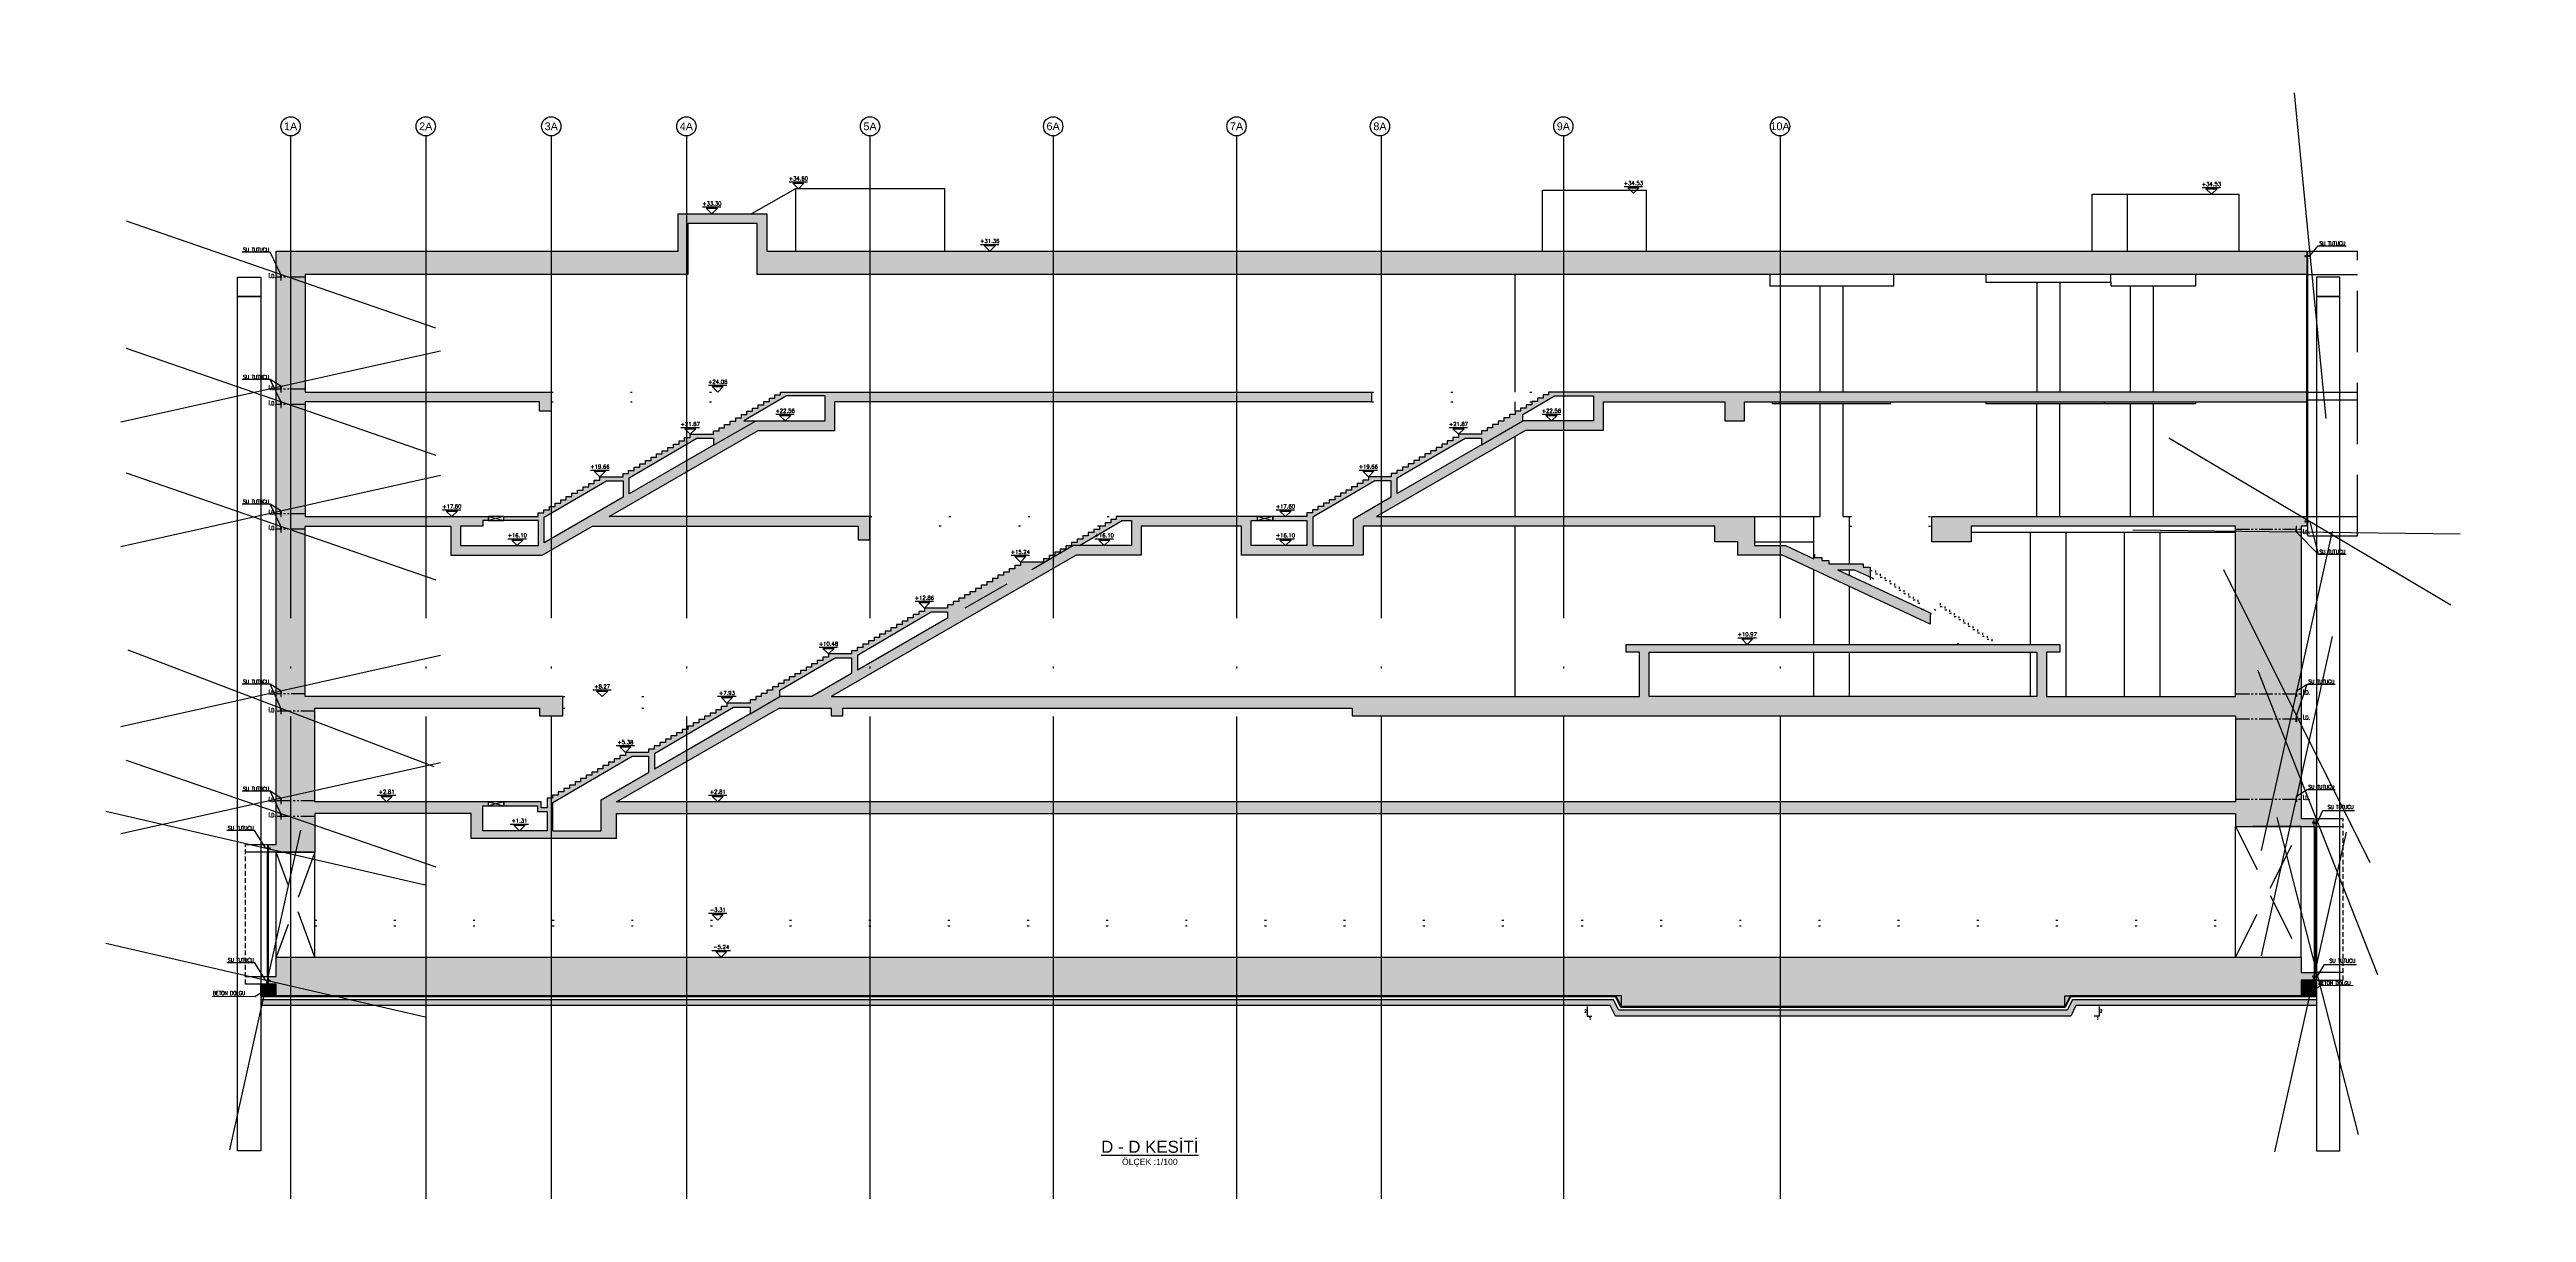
# Model space of a CAD drawing. Header units: millimetres. Extents: x 400392 to 401381, y 4543975 to 4544147.
# Drawn here: x 400836.9 to 400965.2, y 4543997.9 to 4544058.1 of the extents above; entities that cross this region are included whole.
import ezdxf
from ezdxf.enums import TextEntityAlignment as Align

# ---------------------------------------------------------------- set-up
doc = ezdxf.new("R2010")
doc.units = ezdxf.units.MM
for name, pattern in [('ACAD_ISO05W100', [33, 24, -3, 0, -3, 0, -3]), ('AKS', [3, 2.5, -0.25, 0, -0.25]), ('CIZGI', [0.4, 0.25, -0.15]), ('CONTINU', [0]), ('Dot', [4, 0, -4]), ('HIDDEN', [0.375, 0.25, -0.125]), ('HIDDEN2', [4.7625, 3.175, -1.5875]), ('UUC-ST-KAL-I05-101-U-000$0$ACAD_ISO05W100', [33, 24, -3, 0, -3, 0, -3])]:
    doc.linetypes.add(name, pattern=pattern)
for name, color, linetype in [('aks prota', 2, 'AKS'), ('caks prota', 4, 'Continuous'), ('görünüş prota', 4, 'Continuous'), ('inşaat derzi prota', 11, 'Continuous'), ('kesik prota', 2, 'CIZGI'), ('kesit prota', 1, 'Continuous'), ('kesit tarama prota', 252, 'Continuous'), ('kolon tarama prota', 252, 'Continuous'), ('kot prota', 4, 'Continuous'), ('not yazısı prota', 6, 'Continuous'), ('not çizgisi prota', 4, 'Continuous'), ('PRT-CST-rc_level', 6, 'Continuous'), ('PRT-CST-rc_levermark', 4, 'Continuous'), ('st_s_not yazısı', 6, 'Continuous'), ('st_s_su tutucu', 2, 'Continuous'), ('st_s_ölçü', 4, 'Continuous'), ('t35 prota', 3, 'Continuous'), ('taks prota', 7, 'Continuous'), ('tplan prota', 7, 'Continuous'), ('UUC-ST-KAL-I05-101-U-000$0$st_s_su tutucu', 2, 'Continuous')]:
    doc.layers.add(name, color=color, linetype=linetype)
doc.layers.add('PRT-KD-kazik', color=172, linetype='Continuous', lineweight=25)
doc.styles.add('Arial', font='Arial.ttf')
doc.styles.add('NOT', font='romanstw.shx')
doc.styles.add('OLCU', font='romanstw.shx')
doc.styles.add('TAKS', font='Arial Unicode.ttf')
doc.styles.add('TSIMPLEX', font='romanstw.shx')
doc.dimstyles.new('1-50', dxfattribs={"dimtxt": 10, "dimasz": 4, "dimexe": 4, "dimexo": 8, "dimgap": 4, "dimtad": 1, "dimdec": 1, "dimrnd": 0.05, "dimzin": 9, "dimdsep": 46, "dimtxsty": 'OLCU', "dimblk1": 'OBLIQUE', "dimblk2": 'OBLIQUE', "dimsah": 1, "dimcen": 2, "dimdle": 4, "dimclrd": 4, "dimclre": 4, "dimclrt": 3, "dimadec": 1, "dimazin": 0, "dimtfac": 1, "dimtdec": 1, "dimtix": 1, "dimtmove": 2, "dimatfit": 3, "dimldrblk": 'OBLIQUE', "dimfxl": 1, "dimtvp": 1, "dimtolj": 1, "dimtzin": 1, "dimarcsym": 0})

# ---------------------------------------------------------------- blocks, each defined once
blk = doc.blocks.new('KOTK5')
at = {"layer": 'PRT-CST-rc_levermark'}
blk.add_line((217, 160), (-213, 160), dxfattribs=at)
blk.add_lwpolyline([(130, 130), (-130, 130), (0, 0)], close=True, dxfattribs=at)
at = {"layer": 'PRT-CST-rc_level', "style": 'OLCU'}
blk.add_attdef('000.00', text='', height=90, dxfattribs=at).set_placement((0, 193), align=Align.CENTER)
blk = doc.blocks.new('_Oblique')
at = {"layer": 'st_s_ölçü', "lineweight": -2}
blk.add_line((-0.5, -0.5), (0.5, 0.5), dxfattribs=at)
blk = doc.blocks.new('D')
at = {"layer": 'st_s_su tutucu', "linetype": 'CONTINU', "ltscale": 0.2}
for p, q in [((-39988, 52508), (-39993, 52508)), ((-39993, 52508), (-39993, 52507)), ((-39993, 52507), (-39991, 52506)), ((-39993, 52449), (-39991, 52450)), ((-39993, 52448), (-39993, 52449)), ((-39988, 52448), (-39993, 52448)), ((-39991, 52499), (-39992, 52499)), ((-39992, 52499), (-39992, 52498)), ((-39992, 52498), (-39991, 52498)), ((-39991, 52489), (-39992, 52489)), ((-39992, 52489), (-39992, 52488)), ((-39992, 52488), (-39991, 52488)), ((-39991, 52479), (-39992, 52479)), ((-39992, 52479), (-39992, 52478)), ((-39992, 52478), (-39991, 52478)), ((-39992, 52468), (-39992, 52469)), ((-39992, 52469), (-39991, 52469)), ((-39991, 52468), (-39992, 52468)), ((-39992, 52458), (-39992, 52459)), ((-39992, 52459), (-39991, 52459)), ((-39991, 52458), (-39992, 52458)), ((-39991, 52506), (-39991, 52499)), ((-39991, 52498), (-39991, 52489)), ((-39991, 52488), (-39991, 52479)), ((-39991, 52469), (-39991, 52478)), ((-39991, 52459), (-39991, 52468)), ((-39991, 52450), (-39991, 52458)), ((-39990, 52506), (-39988, 52507)), ((-39990, 52499), (-39990, 52506)), ((-39989, 52499), (-39990, 52499)), ((-39990, 52489), (-39990, 52498)), ((-39990, 52498), (-39989, 52498)), ((-39989, 52489), (-39990, 52489)), ((-39990, 52479), (-39990, 52488)), ((-39990, 52488), (-39989, 52488)), ((-39989, 52479), (-39990, 52479)), ((-39990, 52478), (-39989, 52478)), ((-39990, 52478), (-39990, 52469)), ((-39990, 52469), (-39989, 52469)), ((-39989, 52468), (-39990, 52468)), ((-39990, 52468), (-39990, 52459)), ((-39990, 52459), (-39989, 52459)), ((-39989, 52458), (-39990, 52458)), ((-39990, 52458), (-39990, 52450)), ((-39990, 52450), (-39988, 52449)), ((-39989, 52498), (-39989, 52499)), ((-39989, 52488), (-39989, 52489)), ((-39989, 52478), (-39989, 52479)), ((-39989, 52469), (-39989, 52468)), ((-39989, 52459), (-39989, 52458)), ((-39988, 52507), (-39988, 52508)), ((-39988, 52449), (-39988, 52448))]:
    blk.add_line(p, q, dxfattribs=at)

msp = doc.modelspace()

# ---------------------------------------------------------------- hatches: boundary and pattern name
at = {"layer": 'kesit tarama prota'}
h = msp.add_hatch(color=256, dxfattribs=at)
h.dxf.hatch_style = 1
h.paths.add_polyline_path([(400953.82, 4544047.693), (400874.043, 4544047.693), (400874.043, 4544049.633), (400869.44, 4544049.633), (400869.44, 4544047.693), (400848.617, 4544047.693), (400848.617, 4544016.943), (400848.217, 4544016.943), (400848.217, 4544016.543), (400850.617, 4544016.543), (400850.617, 4544018.543), (400858.717, 4544018.543), (400858.717, 4544017.243), (400866.253, 4544017.243), (400866.253, 4544018.543), (400950.117, 4544018.543), (400950.117, 4544017.873), (400954.2, 4544017.873), (400954.2, 4544018.273), (400953.52, 4544018.273), (400953.52, 4544033.433), (400953.82, 4544033.433), (400953.82, 4544033.933), (400934.38, 4544033.933), (400934.38, 4544032.633), (400936.422, 4544032.633), (400936.422, 4544033.433), (400950.117, 4544033.433), (400950.117, 4544024.603), (400940.335, 4544024.603), (400940.335, 4544026.903), (400941.025, 4544026.903), (400941.025, 4544027.303), (400918.558, 4544027.303), (400918.558, 4544026.903), (400919.239, 4544026.903), (400919.239, 4544024.603), (400877.365, 4544024.603), (400890.061, 4544031.933), (400893.43, 4544031.933), (400893.43, 4544033.433), (400898.625, 4544033.433), (400898.625, 4544031.933), (400904.925, 4544031.933), (400904.925, 4544033.433), (400923.151, 4544033.433), (400923.151, 4544032.633), (400924.343, 4544032.633), (400924.343, 4544031.933), (400926.65, 4544031.933), (400934.293, 4544028.363), (400934.293, 4544028.94), (400929.492, 4544031.183), (400930.362, 4544031.183), (400931.201, 4544030.798), (400931.201, 4544031.143), (400931.201, 4544031.313), (400930.831, 4544031.313), (400930.831, 4544031.483), (400929.058, 4544031.483), (400929.058, 4544031.653), (400928.687, 4544031.653), (400928.687, 4544031.823), (400928.277, 4544031.823), (400928.277, 4544031.75), (400926.815, 4544032.433), (400925.193, 4544032.433), (400925.193, 4544033.933), (400905.613, 4544033.933), (400913.338, 4544038.393), (400917.36, 4544038.393), (400917.36, 4544039.893), (400923.662, 4544039.893), (400923.662, 4544038.893), (400924.683, 4544038.893), (400924.683, 4544039.893), (400953.82, 4544039.893), (400953.82, 4544040.393), (400914.536, 4544040.393), (400914.536, 4544040.243), (400914.246, 4544040.243), (400914.246, 4544040.073), (400913.956, 4544040.073), (400913.956, 4544039.903), (400913.666, 4544039.903), (400913.666, 4544039.733), (400913.376, 4544039.733), (400913.376, 4544039.563), (400913.086, 4544039.563), (400913.086, 4544039.393), (400912.796, 4544039.393), (400912.796, 4544039.223), (400912.506, 4544039.223), (400912.506, 4544039.053), (400912.216, 4544039.053), (400912.216, 4544038.883), (400911.926, 4544038.883), (400911.926, 4544038.713), (400911.636, 4544038.713), (400911.636, 4544038.543), (400911.346, 4544038.543), (400911.346, 4544038.373), (400911.056, 4544038.373), (400911.056, 4544038.203), (400909.866, 4544038.203), (400909.866, 4544038.033), (400909.576, 4544038.033), (400909.576, 4544037.863), (400909.286, 4544037.863), (400909.286, 4544037.693), (400908.996, 4544037.693), (400908.996, 4544037.523), (400908.706, 4544037.523), (400908.706, 4544037.353), (400908.416, 4544037.353), (400908.416, 4544037.183), (400908.126, 4544037.183), (400908.126, 4544037.013), (400907.836, 4544037.013), (400907.836, 4544036.843), (400907.546, 4544036.843), (400907.546, 4544036.673), (400907.256, 4544036.673), (400907.256, 4544036.503), (400906.966, 4544036.503), (400906.966, 4544036.333), (400906.676, 4544036.333), (400906.676, 4544036.163), (400906.386, 4544036.163), (400906.386, 4544035.993), (400905.196, 4544035.993), (400905.196, 4544035.823), (400904.906, 4544035.823), (400904.906, 4544035.653), (400904.616, 4544035.653), (400904.616, 4544035.483), (400904.326, 4544035.483), (400904.326, 4544035.313), (400904.036, 4544035.313), (400904.036, 4544035.143), (400903.746, 4544035.143), (400903.746, 4544034.973), (400903.456, 4544034.973), (400903.456, 4544034.803), (400903.166, 4544034.803), (400903.166, 4544034.633), (400902.876, 4544034.633), (400902.876, 4544034.463), (400902.586, 4544034.463), (400902.586, 4544034.293), (400902.296, 4544034.293), (400902.296, 4544034.123), (400902.006, 4544034.123), (400902.006, 4544033.933), (400900.25, 4544033.933), (400900.25, 4544033.733), (400902.016, 4544033.733), (400902.016, 4544032.433), (400899.125, 4544032.433), (400899.125, 4544033.733), (400899.45, 4544033.733), (400899.45, 4544033.933), (400892.138, 4544033.933), (400892.138, 4544033.783), (400891.848, 4544033.783), (400891.848, 4544033.613), (400891.558, 4544033.613), (400891.558, 4544033.443), (400891.268, 4544033.443), (400891.268, 4544033.273), (400890.978, 4544033.273), (400890.978, 4544033.103), (400890.688, 4544033.103), (400890.688, 4544032.933), (400890.398, 4544032.933), (400890.398, 4544032.763), (400890.108, 4544032.763), (400890.108, 4544032.593), (400889.818, 4544032.593), (400889.818, 4544032.423), (400889.528, 4544032.423), (400889.528, 4544032.253), (400889.238, 4544032.253), (400889.238, 4544032.083), (400888.948, 4544032.083), (400888.948, 4544031.913), (400888.658, 4544031.913), (400888.658, 4544031.743), (400888.368, 4544031.743), (400888.368, 4544031.573), (400887.168, 4544031.573), (400887.168, 4544031.403), (400886.878, 4544031.403), (400886.878, 4544031.233), (400886.588, 4544031.233), (400886.588, 4544031.063), (400886.298, 4544031.063), (400886.298, 4544030.893), (400886.008, 4544030.893), (400886.008, 4544030.723), (400885.718, 4544030.723), (400885.718, 4544030.553), (400885.428, 4544030.553), (400885.428, 4544030.383), (400885.138, 4544030.383), (400885.138, 4544030.213), (400884.848, 4544030.213), (400884.848, 4544030.043), (400884.558, 4544030.043), (400884.558, 4544029.873), (400884.268, 4544029.873), (400884.268, 4544029.703), (400883.978, 4544029.703), (400883.978, 4544029.533), (400883.688, 4544029.533), (400883.688, 4544029.363), (400883.398, 4544029.363), (400883.398, 4544029.193), (400882.198, 4544029.193), (400882.198, 4544029.023), (400881.908, 4544029.023), (400881.908, 4544028.853), (400881.618, 4544028.853), (400881.618, 4544028.683), (400881.328, 4544028.683), (400881.328, 4544028.513), (400881.038, 4544028.513), (400881.038, 4544028.343), (400880.748, 4544028.343), (400880.748, 4544028.173), (400880.458, 4544028.173), (400880.458, 4544028.003), (400880.168, 4544028.003), (400880.168, 4544027.833), (400879.878, 4544027.833), (400879.878, 4544027.663), (400879.588, 4544027.663), (400879.588, 4544027.493), (400879.298, 4544027.493), (400879.298, 4544027.323), (400879.008, 4544027.323), (400879.008, 4544027.153), (400878.718, 4544027.153), (400878.718, 4544026.983), (400878.428, 4544026.983), (400878.428, 4544026.813), (400877.228, 4544026.813), (400877.228, 4544026.643), (400876.938, 4544026.643), (400876.938, 4544026.473), (400876.648, 4544026.473), (400876.648, 4544026.303), (400876.358, 4544026.303), (400876.358, 4544026.133), (400876.068, 4544026.133), (400876.068, 4544025.963), (400875.778, 4544025.963), (400875.778, 4544025.793), (400875.488, 4544025.793), (400875.488, 4544025.623), (400875.198, 4544025.623), (400875.198, 4544025.453), (400874.908, 4544025.453), (400874.908, 4544025.283), (400874.618, 4544025.283), (400874.618, 4544025.113), (400874.328, 4544025.113), (400874.328, 4544024.943), (400874.038, 4544024.943), (400874.038, 4544024.773), (400873.748, 4544024.773), (400873.748, 4544024.603), (400873.458, 4544024.603), (400873.458, 4544024.433), (400873.168, 4544024.433), (400873.168, 4544024.263), (400871.968, 4544024.263), (400871.968, 4544024.093), (400871.678, 4544024.093), (400871.678, 4544023.923), (400871.388, 4544023.923), (400871.388, 4544023.753), (400871.098, 4544023.753), (400871.098, 4544023.583), (400870.808, 4544023.583), (400870.808, 4544023.413), (400870.518, 4544023.413), (400870.518, 4544023.243), (400870.228, 4544023.243), (400870.228, 4544023.073), (400869.938, 4544023.073), (400869.938, 4544022.903), (400869.648, 4544022.903), (400869.648, 4544022.733), (400869.358, 4544022.733), (400869.358, 4544022.563), (400869.068, 4544022.563), (400869.068, 4544022.393), (400868.778, 4544022.393), (400868.778, 4544022.223), (400868.488, 4544022.223), (400868.488, 4544022.053), (400868.198, 4544022.053), (400868.198, 4544021.883), (400867.908, 4544021.883), (400867.908, 4544021.713), (400866.708, 4544021.713), (400866.708, 4544021.543), (400866.418, 4544021.543), (400866.418, 4544021.373), (400866.128, 4544021.373), (400866.128, 4544021.203), (400865.838, 4544021.203), (400865.838, 4544021.033), (400865.548, 4544021.033), (400865.548, 4544020.863), (400865.258, 4544020.863), (400865.258, 4544020.693), (400864.968, 4544020.693), (400864.968, 4544020.523), (400864.678, 4544020.523), (400864.678, 4544020.353), (400864.388, 4544020.353), (400864.388, 4544020.183), (400864.098, 4544020.183), (400864.098, 4544020.013), (400863.808, 4544020.013), (400863.808, 4544019.843), (400863.518, 4544019.843), (400863.518, 4544019.673), (400863.228, 4544019.673), (400863.228, 4544019.503), (400862.938, 4544019.503), (400862.938, 4544019.333), (400862.648, 4544019.333), (400862.648, 4544018.843), (400862.348, 4544018.843), (400862.348, 4544019.143), (400860.417, 4544019.143), (400860.417, 4544018.943), (400862.148, 4544018.943), (400862.148, 4544018.643), (400862.648, 4544018.643), (400862.648, 4544017.643), (400859.317, 4544017.643), (400859.317, 4544018.943), (400859.617, 4544018.943), (400859.617, 4544019.143), (400850.617, 4544019.143), (400850.617, 4544024.003), (400862.267, 4544024.003), (400862.267, 4544023.603), (400863.467, 4544023.603), (400863.467, 4544024.603), (400850.117, 4544024.603), (400850.117, 4544033.433), (400857.667, 4544033.433), (400857.667, 4544031.933), (400862.4, 4544031.933), (400864.999, 4544033.433), (400878.767, 4544033.433), (400878.767, 4544032.733), (400879.367, 4544032.733), (400879.367, 4544033.933), (400865.865, 4544033.933), (400873.59, 4544038.393), (400877.552, 4544038.393), (400877.552, 4544039.893), (400905.367, 4544039.893), (400905.367, 4544040.393), (400874.748, 4544040.393), (400874.748, 4544040.243), (400874.458, 4544040.243), (400874.458, 4544040.073), (400874.168, 4544040.073), (400874.168, 4544039.903), (400873.878, 4544039.903), (400873.878, 4544039.733), (400873.588, 4544039.733), (400873.588, 4544039.563), (400873.298, 4544039.563), (400873.298, 4544039.393), (400873.008, 4544039.393), (400873.008, 4544039.223), (400872.718, 4544039.223), (400872.718, 4544039.053), (400872.428, 4544039.053), (400872.428, 4544038.883), (400872.138, 4544038.883), (400872.138, 4544038.713), (400871.848, 4544038.713), (400871.848, 4544038.543), (400871.558, 4544038.543), (400871.558, 4544038.373), (400871.268, 4544038.373), (400871.268, 4544038.203), (400870.068, 4544038.203), (400870.068, 4544038.033), (400869.778, 4544038.033), (400869.778, 4544037.863), (400869.488, 4544037.863), (400869.488, 4544037.693), (400869.198, 4544037.693), (400869.198, 4544037.523), (400868.908, 4544037.523), (400868.908, 4544037.353), (400868.618, 4544037.353), (400868.618, 4544037.183), (400868.328, 4544037.183), (400868.328, 4544037.013), (400868.038, 4544037.013), (400868.038, 4544036.843), (400867.748, 4544036.843), (400867.748, 4544036.673), (400867.458, 4544036.673), (400867.458, 4544036.503), (400867.168, 4544036.503), (400867.168, 4544036.333), (400866.878, 4544036.333), (400866.878, 4544036.163), (400866.588, 4544036.163), (400866.588, 4544035.993), (400865.388, 4544035.993), (400865.388, 4544035.823), (400865.098, 4544035.823), (400865.098, 4544035.653), (400864.808, 4544035.653), (400864.808, 4544035.483), (400864.518, 4544035.483), (400864.518, 4544035.313), (400864.228, 4544035.313), (400864.228, 4544035.143), (400863.938, 4544035.143), (400863.938, 4544034.973), (400863.648, 4544034.973), (400863.648, 4544034.803), (400863.358, 4544034.803), (400863.358, 4544034.633), (400863.068, 4544034.633), (400863.068, 4544034.463), (400862.778, 4544034.463), (400862.778, 4544034.293), (400862.488, 4544034.293), (400862.488, 4544034.123), (400862.198, 4544034.123), (400862.198, 4544033.933), (400860.417, 4544033.933), (400860.417, 4544033.733), (400862.208, 4544033.733), (400862.208, 4544032.433), (400858.167, 4544032.433), (400858.167, 4544033.433), (400859.317, 4544033.433), (400859.317, 4544033.733), (400859.617, 4544033.733), (400859.617, 4544033.933), (400850.117, 4544033.933), (400850.117, 4544039.893), (400862.267, 4544039.893), (400862.267, 4544039.393), (400862.867, 4544039.393), (400862.867, 4544040.393), (400850.117, 4544040.393), (400850.117, 4544046.493), (400869.94, 4544046.493), (400869.94, 4544049.133), (400873.543, 4544049.133), (400873.543, 4544046.493), (400953.82, 4544046.493)])
h.paths.add_polyline_path([(400877.052, 4544040.193), (400877.052, 4544038.893), (400872.84, 4544038.893), (400875.058, 4544040.193)], flags=16)
h.paths.add_polyline_path([(400871.278, 4544038.003), (400871.278, 4544037.636), (400866.898, 4544035.107), (400866.898, 4544035.943), (400870.412, 4544038.003)], flags=16)
h.paths.add_polyline_path([(400890.23, 4544032.433), (400892.448, 4544033.733), (400892.93, 4544033.733), (400892.93, 4544032.433)], flags=16)
h.paths.add_polyline_path([(400882.542, 4544028.993), (400883.398, 4544028.993), (400883.398, 4544028.663), (400878.728, 4544025.967), (400878.728, 4544026.757)], flags=16)
h.paths.add_polyline_path([(400866.598, 4544035.793), (400866.598, 4544034.934), (400862.508, 4544032.572), (400862.508, 4544033.903), (400865.732, 4544035.793)], flags=16)
h.paths.add_polyline_path([(400878.428, 4544026.613), (400878.428, 4544025.794), (400876.365, 4544024.603), (400874.71, 4544024.603), (400874.71, 4544024.935), (400877.572, 4544026.613)], flags=16)
h.paths.add_polyline_path([(400904.352, 4544024.003), (400904.352, 4544023.603), (400950.117, 4544023.603), (400950.117, 4544019.143), (400866.253, 4544019.143), (400874.671, 4544024.003), (400877.367, 4544024.003), (400877.367, 4544023.603), (400877.967, 4544023.603), (400877.967, 4544024.003)], flags=16)
h.paths.add_polyline_path([(400873.178, 4544024.063), (400873.178, 4544023.718), (400868.208, 4544020.849), (400868.208, 4544021.657), (400872.312, 4544024.063)], flags=16)
h.paths.add_polyline_path([(400902.316, 4544033.903), (400905.54, 4544035.793), (400906.386, 4544035.793), (400906.386, 4544034.957), (400904.425, 4544033.824), (400904.425, 4544032.433), (400902.316, 4544032.433)], flags=16)
h.paths.add_polyline_path([(400906.686, 4544035.937), (400910.21, 4544038.003), (400911.056, 4544038.003), (400911.056, 4544037.653), (400906.686, 4544035.13)], flags=16)
h.paths.add_polyline_path([(400867.908, 4544021.513), (400867.908, 4544020.675), (400865.453, 4544019.258), (400865.453, 4544017.643), (400862.948, 4544017.643), (400862.948, 4544019.107), (400867.052, 4544021.513)], flags=16)
h.paths.add_polyline_path([(400913.204, 4544039.23), (400914.846, 4544040.193), (400916.86, 4544040.193), (400916.86, 4544038.893), (400913.204, 4544038.893)], flags=16)
h.paths.add_polyline_path([(400919.749, 4544026.903), (400939.825, 4544026.903), (400939.825, 4544024.603), (400919.749, 4544024.603)], flags=16)
h = msp.add_hatch(color=256, dxfattribs=at)
h.dxf.hatch_style = 1
h.paths.add_polyline_path([(400954.2, 4544010.301), (400953.52, 4544010.301), (400953.52, 4544011.093), (400850.253, 4544011.093), (400850.117, 4544011.093), (400850.117, 4544011.093), (400848.617, 4544011.093), (400848.617, 4544010.093), (400848.217, 4544010.093), (400848.217, 4544009.693), (400848.617, 4544009.693), (400848.617, 4544009.093), (400918.028, 4544009.093), (400918.303, 4544008.543), (400941.271, 4544008.543), (400941.546, 4544009.093), (400953.52, 4544009.093), (400953.52, 4544009.901), (400954.2, 4544009.901)])
h = msp.add_hatch(color=256, dxfattribs=at)
h.dxf.hatch_style = 1
h.paths.add_polyline_path([(400848.617, 4544009.693), (400847.817, 4544009.693), (400847.817, 4544009.093), (400848.617, 4544009.093)])
h = msp.add_hatch(color=256, dxfattribs=at)
h.dxf.hatch_style = 1
h.paths.add_polyline_path([(400954.32, 4544009.901), (400953.52, 4544009.901), (400953.52, 4544009.093), (400954.32, 4544009.093)])
h = msp.add_hatch(dxfattribs=at)
h.set_pattern_fill('AR-CONC', color=253, scale=0.001)
h.set_pattern_definition([(50, (401021.94452, 4543702.90106), (0.18218467, -0.015939086), [0.01905, -0.20955]), (355, (401021.94452, 4543702.90106), (-0.03524342, 0.19105685), [0.01524, -0.16764058]), (100.451445, (401021.9597, 4543702.89974), (0.14694125, 0.17511775), [0.01619001, -0.17809024]), (46.1842, (401021.94452, 4543702.95186), (0.27107904, -0.04204233), [0.028575, -0.314325]), (96.63556, (401021.96711, 4543702.94836), (0.23740413, 0.24742612), [0.02428502, -0.2671356]), (351.18415, (401021.94452, 4543702.95186), (0.23740413, 0.24742612), [0.02285997, -0.25145973]), (21, (401021.96992, 4543702.93916), (0.15161439, -0.1022652), [0.01905, -0.20955]), (326, (401021.96992, 4543702.93916), (0.06180203, 0.18418797), [0.01524, -0.16764]), (71.451445, (401021.98256, 4543702.93064), (0.21341642, 0.08192277), [0.01619001, -0.17808994]), (37.5, (401021.944525, 4543702.901065), (0.003088603, 0.084555039), [0, -0.165608, 0, -0.17018, 0, -0.168275]), (7.5, (401021.944525, 4543702.90106), (0.066819663, 0.100180575), [0, -0.097028, 0, -0.161798, 0, -0.064135]), (327.5, (401021.88788, 4543702.901065), (0.135590595, -0.005728744), [0, -0.0635, 0, -0.19812, 0, -0.26289]), (317.5, (401021.86248, 4543702.90106), (0.14812918, 0.02542649), [0, -0.08255, 0, -0.131572, 0, -0.18669])])
h.paths.add_polyline_path([(400941.58, 4544008.043), (400941.855, 4544008.593), (400954.32, 4544008.593), (400954.32, 4544008.893), (400941.669, 4544008.893), (400941.394, 4544008.343), (400918.179, 4544008.343), (400917.904, 4544008.893), (400847.817, 4544008.893), (400847.817, 4544008.593), (400917.719, 4544008.593), (400917.994, 4544008.043)])

# ---------------------------------------------------------------- linework, layer by layer
at = {"layer": 'aks prota', "ltscale": 10}
for p, q in [((400849.367, 4544053.666), (400849.367, 4543997.861)), ((400856.367, 4544053.666), (400856.367, 4543997.861)), ((400862.867, 4544053.666), (400862.867, 4543997.861)), ((400869.867, 4544053.666), (400869.867, 4543997.861)), ((400879.367, 4544053.666), (400879.367, 4543997.861)), ((400888.867, 4544053.666), (400888.867, 4543997.861)), ((400898.367, 4544053.666), (400898.367, 4543997.861)), ((400905.867, 4544053.666), (400905.867, 4543997.861)), ((400915.298, 4544053.666), (400915.298, 4543997.861)), ((400926.524, 4544053.666), (400926.524, 4543997.861))]:
    msp.add_line(p, q, dxfattribs=at)
at = {"layer": 'caks prota', "ltscale": 0.05}
for centre in [(400849.367, 4544054.166), (400856.367, 4544054.166), (400862.867, 4544054.166), (400869.867, 4544054.166), (400879.383, 4544054.166), (400888.867, 4544054.166), (400898.367, 4544054.166), (400905.798, 4544054.166), (400915.298, 4544054.166), (400926.524, 4544054.166)]:
    msp.add_circle(centre, 0.5, dxfattribs=at)
at = {"layer": 'görünüş prota', "color": 4}
for p, q in [((400875.529, 4544050.933), (400875.529, 4544047.693)), ((400883.258, 4544050.933), (400875.529, 4544050.933)), ((400883.258, 4544047.693), (400883.258, 4544050.933)), ((400944.517, 4544047.693), (400944.517, 4544050.643)), ((400912.804, 4544040.393), (400912.804, 4544046.493)), ((400953.821, 4544040.393), (400953.821, 4544046.493)), ((400928.6, 4544040.393), (400928.6, 4544045.893)), ((400929.8, 4544040.393), (400929.8, 4544045.893)), ((400939.825, 4544046.093), (400939.825, 4544040.393)), ((400941.025, 4544046.093), (400941.025, 4544040.393)), ((400944.672, 4544040.393), (400944.672, 4544045.893)), ((400945.871, 4544040.393), (400945.871, 4544045.893)), ((400912.804, 4544039.393), (400912.804, 4544039.893)), ((400953.82, 4544033.933), (400953.82, 4544039.893)), ((400912.804, 4544038.662), (400912.804, 4544038.667)), ((400928.6, 4544033.933), (400928.6, 4544039.793)), ((400929.8, 4544033.933), (400929.8, 4544039.793)), ((400939.825, 4544033.933), (400939.825, 4544039.793)), ((400941.025, 4544033.933), (400941.025, 4544039.793)), ((400944.672, 4544033.933), (400944.672, 4544039.793)), ((400945.871, 4544033.933), (400945.871, 4544039.793)), ((400912.804, 4544033.933), (400912.804, 4544038.085)), ((400912.804, 4544024.603), (400912.804, 4544033.433)), ((400928.277, 4544031.75), (400928.277, 4544033.933)), ((400930.117, 4544031.483), (400930.117, 4544033.933)), ((400939.502, 4544027.303), (400939.502, 4544033.133)), ((400941.348, 4544024.603), (400941.348, 4544033.133)), ((400944.348, 4544033.133), (400944.348, 4544024.603)), ((400946.192, 4544033.133), (400946.192, 4544024.603)), ((400928.277, 4544027.303), (400928.277, 4544031.173)), ((400930.117, 4544030.891), (400930.117, 4544031.183)), ((400930.117, 4544027.303), (400930.117, 4544030.313)), ((400928.277, 4544024.603), (400928.277, 4544026.903)), ((400930.117, 4544024.603), (400930.117, 4544026.903)), ((400939.502, 4544024.603), (400939.502, 4544026.903)), ((400850.617, 4544011.093), (400850.617, 4544016.543))]:
    msp.add_line(p, q, dxfattribs=at)
at = {"layer": 'görünüş prota', "color": 4, "linetype": 'Dot'}
for p, q in [((400850.617, 4544013.023), (400950.117, 4544013.023)), ((400850.617, 4544012.723), (400950.117, 4544012.723))]:
    msp.add_line(p, q, dxfattribs=at)
at = {"layer": 'görünüş prota', "color": 4}
for points in [[(400875.529, 4544050.933), (400873.247, 4544049.633)], [(400914.221, 4544047.693), (400914.221, 4544050.863), (400919.588, 4544050.863), (400919.588, 4544047.693)], [(400942.697, 4544047.693), (400942.697, 4544050.643), (400950.291, 4544050.643), (400950.291, 4544047.693)], [(400925.988, 4544046.493), (400925.988, 4544045.893), (400932.413, 4544045.893), (400932.413, 4544046.493)], [(400937.191, 4544046.493), (400937.191, 4544046.093), (400943.66, 4544046.093), (400943.66, 4544046.493)], [(400943.66, 4544046.093), (400943.66, 4544045.893), (400948.065, 4544045.893), (400948.065, 4544046.493)], [(400926.124, 4544039.893), (400926.124, 4544039.793), (400932.27, 4544039.793), (400932.27, 4544039.893)], [(400937.188, 4544039.893), (400937.188, 4544039.793), (400943.334, 4544039.793), (400943.334, 4544039.893)], [(400943.334, 4544039.793), (400948.065, 4544039.793), (400948.065, 4544039.893)], [(400860.417, 4544033.933), (400859.617, 4544033.933)], [(400859.617, 4544033.733), (400860.417, 4544033.733)], [(400900.25, 4544033.933), (400899.45, 4544033.933)], [(400899.45, 4544033.733), (400900.25, 4544033.733)], [(400925.193, 4544033.933), (400928.6, 4544033.933)], [(400929.8, 4544033.933), (400930.117, 4544033.933)], [(400925.193, 4544032.633), (400928.277, 4544032.633)], [(400936.422, 4544033.133), (400950.117, 4544033.133)], [(400860.417, 4544019.143), (400859.617, 4544019.143)], [(400859.617, 4544018.943), (400860.417, 4544018.943)], [(400953.52, 4544011.093), (400953.52, 4544017.873)], [(400954.2, 4544017.873), (400954.2, 4544010.301)], [(400848.217, 4544010.093), (400848.217, 4544016.543)], [(400848.617, 4544011.093), (400848.617, 4544016.543)]]:
    msp.add_lwpolyline(points, dxfattribs=at)
at = {"layer": 'görünüş prota', "color": 4, "linetype": 'Dot'}
for points in [[(400862.867, 4544040.393), (400874.748, 4544040.393)], [(400862.867, 4544039.893), (400873.878, 4544039.893)], [(400905.367, 4544040.393), (400914.536, 4544040.393)], [(400905.367, 4544039.893), (400913.666, 4544039.893)], [(400879.367, 4544033.933), (400892.138, 4544033.933)], [(400891.268, 4544033.433), (400879.367, 4544033.433)], [(400930.117, 4544033.933), (400934.38, 4544033.933)], [(400930.117, 4544033.433), (400934.38, 4544033.433)], [(400931.201, 4544031.143), (400931.475, 4544031.143), (400931.475, 4544030.973), (400931.717, 4544030.973), (400931.717, 4544030.803), (400931.96, 4544030.803), (400931.96, 4544030.633), (400932.203, 4544030.633), (400932.203, 4544030.463), (400932.446, 4544030.463), (400932.446, 4544030.293), (400932.688, 4544030.293), (400932.688, 4544030.123), (400932.931, 4544030.123), (400932.931, 4544029.953), (400933.174, 4544029.953), (400933.174, 4544029.783), (400933.416, 4544029.783), (400933.416, 4544029.613), (400933.659, 4544029.613), (400933.659, 4544029.443), (400934.819, 4544029.443), (400934.819, 4544029.273), (400935.062, 4544029.273), (400935.062, 4544029.103), (400935.305, 4544029.103), (400935.305, 4544028.933), (400935.547, 4544028.933), (400935.547, 4544028.763), (400935.79, 4544028.763), (400935.79, 4544028.593), (400936.033, 4544028.593), (400936.033, 4544028.423), (400936.275, 4544028.423), (400936.275, 4544028.253), (400936.518, 4544028.253), (400936.518, 4544028.083), (400936.761, 4544028.083), (400936.761, 4544027.913), (400937.004, 4544027.913), (400937.004, 4544027.743), (400937.246, 4544027.743), (400937.246, 4544027.573), (400937.489, 4544027.573), (400937.489, 4544027.303)], [(400931.29, 4544030.757), (400933.067, 4544029.513)], [(400933.859, 4544029.143), (400934.513, 4544029.143), (400937.139, 4544027.303)], [(400934.293, 4544028.94), (400936.608, 4544027.303)], [(400935.799, 4544027.303), (400934.293, 4544028.363)], [(400863.467, 4544024.603), (400873.458, 4544024.603)], [(400863.467, 4544024.003), (400871.678, 4544024.003)]]:
    msp.add_lwpolyline(points, dxfattribs=at)
at = {"layer": 'görünüş prota'}
for points in [[(400848.617, 4544009.093), (400847.817, 4544009.093), (400847.817, 4544008.593)], [(400953.52, 4544009.093), (400954.32, 4544009.093), (400954.32, 4544008.593)], [(400954.32, 4544009.043), (400941.576, 4544009.043), (400941.301, 4544008.493), (400918.272, 4544008.493), (400917.997, 4544009.043), (400847.817, 4544009.043)], [(400954.32, 4544008.893), (400941.669, 4544008.893), (400941.394, 4544008.343), (400918.179, 4544008.343), (400917.904, 4544008.893), (400847.817, 4544008.893)], [(400954.32, 4544008.593), (400941.855, 4544008.593), (400941.58, 4544008.043), (400917.994, 4544008.043), (400917.719, 4544008.593), (400847.817, 4544008.593)]]:
    msp.add_lwpolyline(points, dxfattribs=at)
at = {"layer": 'inşaat derzi prota', "linetype": 'ACAD_ISO05W100', "ltscale": 0.03}
for points in [[(400850.117, 4544046.343), (400848.617, 4544046.343)], [(400850.117, 4544040.543), (400848.617, 4544040.543)], [(400850.117, 4544039.743), (400848.617, 4544039.743)], [(400850.117, 4544034.083), (400848.617, 4544034.083)], [(400850.117, 4544033.283), (400848.617, 4544033.283)], [(400950.117, 4544033.283), (400953.52, 4544033.283)], [(400850.117, 4544024.753), (400848.617, 4544024.753)], [(400950.117, 4544024.753), (400953.52, 4544024.753)], [(400850.617, 4544023.853), (400848.617, 4544023.853)], [(400950.117, 4544023.453), (400953.52, 4544023.453)], [(400850.617, 4544019.193), (400848.617, 4544019.193)], [(400850.617, 4544018.393), (400848.617, 4544018.393)], [(400950.117, 4544019.293), (400953.52, 4544019.293)]]:
    msp.add_lwpolyline(points, dxfattribs=at)
at = {"layer": 'kesik prota', "ltscale": 10}
for points in [[(400871.278, 4544037.636), (400873.456, 4544038.893)], [(400911.056, 4544037.653), (400913.204, 4544038.893)], [(400859.617, 4544033.933), (400860.417, 4544033.733), (400860.417, 4544033.933), (400859.617, 4544033.733), (400859.617, 4544033.933)], [(400899.45, 4544033.933), (400900.25, 4544033.733), (400900.25, 4544033.933), (400899.45, 4544033.733), (400899.45, 4544033.933)], [(400890.23, 4544032.433), (400889.927, 4544032.433), (400883.398, 4544028.663)], [(400873.178, 4544023.718), (400874.71, 4544024.603)], [(400859.617, 4544019.143), (400860.417, 4544018.943), (400860.417, 4544019.143), (400859.617, 4544018.943), (400859.617, 4544019.143)], [(400950.117, 4544011.093), (400953.52, 4544017.873), (400950.117, 4544017.873), (400953.52, 4544011.093)], [(400850.617, 4544011.093), (400848.617, 4544016.543), (400850.617, 4544016.543), (400848.617, 4544011.093)], [(400918.303, 4544008.543), (400918.303, 4544009.093), (400918.028, 4544009.093)], [(400941.271, 4544008.543), (400941.271, 4544009.093), (400941.546, 4544009.093)]]:
    msp.add_lwpolyline(points, dxfattribs=at)
at = {"layer": 'kesit prota', "color": 1}
for p, q in [((400848.617, 4544016.943), (400848.617, 4544047.693)), ((400865.453, 4544019.258), (400867.908, 4544020.675)), ((400858.717, 4544018.543), (400850.617, 4544018.543)), ((400850.617, 4544018.543), (400850.617, 4544016.543)), ((400858.717, 4544017.243), (400858.717, 4544018.543)), ((400866.253, 4544017.243), (400866.253, 4544018.543)), ((400866.253, 4544018.543), (400950.117, 4544018.543)), ((400950.117, 4544018.543), (400950.117, 4544017.873)), ((400954.2, 4544018.273), (400953.52, 4544018.273)), ((400954.2, 4544017.873), (400954.2, 4544018.273)), ((400848.217, 4544016.543), (400848.217, 4544016.943)), ((400848.217, 4544016.943), (400848.617, 4544016.943)), ((400866.253, 4544017.243), (400858.717, 4544017.243)), ((400950.117, 4544017.873), (400954.2, 4544017.873)), ((400850.617, 4544016.543), (400848.217, 4544016.543))]:
    msp.add_line(p, q, dxfattribs=at)
at = {"layer": 'kesit prota'}
for p, q in [((400878.728, 4544026.757), (400878.728, 4544025.967)), ((400868.208, 4544021.657), (400868.208, 4544020.849))]:
    msp.add_line(p, q, dxfattribs=at)
at = {"layer": 'kesit prota', "color": 4, "linetype": 'Dot'}
msp.add_line((400950.935, 4544012.723), (400950.968, 4544012.723), dxfattribs=at)
at = {"layer": 'kesit prota', "color": 1}
for points in [[(400848.617, 4544047.693), (400869.44, 4544047.693), (400869.44, 4544049.633), (400874.043, 4544049.633), (400874.043, 4544047.693), (400953.82, 4544047.693), (400953.82, 4544046.493), (400873.543, 4544046.493), (400873.543, 4544049.133)], [(400873.543, 4544049.133), (400869.94, 4544049.133), (400869.94, 4544046.493), (400850.117, 4544046.493), (400850.117, 4544040.393), (400862.867, 4544040.393), (400862.867, 4544039.393), (400862.267, 4544039.393), (400862.267, 4544039.893)], [(400917.36, 4544039.893), (400923.662, 4544039.893), (400923.662, 4544038.893), (400924.683, 4544038.893), (400924.683, 4544039.893), (400953.82, 4544039.893), (400953.82, 4544040.393), (400914.536, 4544040.393), (400914.536, 4544040.243), (400914.246, 4544040.243), (400914.246, 4544040.073), (400913.956, 4544040.073), (400913.956, 4544039.903), (400913.666, 4544039.903), (400913.666, 4544039.733), (400913.376, 4544039.733), (400913.376, 4544039.563), (400913.086, 4544039.563), (400913.086, 4544039.393), (400912.796, 4544039.393), (400912.796, 4544039.223), (400912.506, 4544039.223), (400912.506, 4544039.053), (400912.216, 4544039.053), (400912.216, 4544038.883), (400911.926, 4544038.883), (400911.926, 4544038.713), (400911.636, 4544038.713), (400911.636, 4544038.543), (400911.346, 4544038.543), (400911.346, 4544038.373), (400911.056, 4544038.373), (400911.056, 4544038.203), (400909.866, 4544038.203), (400909.866, 4544038.033), (400909.576, 4544038.033), (400909.576, 4544037.863), (400909.286, 4544037.863), (400909.286, 4544037.693), (400908.996, 4544037.693), (400908.996, 4544037.523), (400908.706, 4544037.523), (400908.706, 4544037.353), (400908.416, 4544037.353), (400908.416, 4544037.183), (400908.126, 4544037.183), (400908.126, 4544037.013), (400907.836, 4544037.013), (400907.836, 4544036.843), (400907.546, 4544036.843), (400907.546, 4544036.673), (400907.256, 4544036.673), (400907.256, 4544036.503), (400906.966, 4544036.503), (400906.966, 4544036.333), (400906.676, 4544036.333), (400906.676, 4544036.163), (400906.386, 4544036.163), (400906.386, 4544035.993), (400905.196, 4544035.993), (400905.196, 4544035.823), (400904.906, 4544035.823), (400904.906, 4544035.653), (400904.616, 4544035.653), (400904.616, 4544035.483), (400904.326, 4544035.483), (400904.326, 4544035.313), (400904.036, 4544035.313), (400904.036, 4544035.143), (400903.746, 4544035.143), (400903.746, 4544034.973), (400903.456, 4544034.973), (400903.456, 4544034.803), (400903.166, 4544034.803), (400903.166, 4544034.633), (400902.876, 4544034.633), (400902.876, 4544034.463), (400902.586, 4544034.463), (400902.586, 4544034.293), (400902.296, 4544034.293), (400902.296, 4544034.123), (400902.006, 4544034.123), (400902.006, 4544033.933), (400900.25, 4544033.933), (400900.25, 4544033.733), (400902.016, 4544033.733), (400902.016, 4544032.433), (400899.125, 4544032.433), (400899.125, 4544033.733), (400899.45, 4544033.733), (400899.45, 4544033.933), (400892.138, 4544033.933), (400892.138, 4544033.783), (400891.848, 4544033.783), (400891.848, 4544033.613), (400891.558, 4544033.613), (400891.558, 4544033.443), (400891.268, 4544033.443), (400891.268, 4544033.273), (400890.978, 4544033.273), (400890.978, 4544033.103), (400890.688, 4544033.103), (400890.688, 4544032.933), (400890.398, 4544032.933), (400890.398, 4544032.763), (400890.108, 4544032.763), (400890.108, 4544032.593), (400889.818, 4544032.593), (400889.818, 4544032.423), (400889.528, 4544032.423), (400889.528, 4544032.253), (400889.238, 4544032.253), (400889.238, 4544032.083), (400888.948, 4544032.083), (400888.948, 4544031.913), (400888.658, 4544031.913), (400888.658, 4544031.743), (400888.368, 4544031.743), (400888.368, 4544031.573), (400887.168, 4544031.573), (400887.168, 4544031.403), (400886.878, 4544031.403), (400886.878, 4544031.233), (400886.588, 4544031.233), (400886.588, 4544031.063), (400886.298, 4544031.063), (400886.298, 4544030.893), (400886.008, 4544030.893), (400886.008, 4544030.723), (400885.718, 4544030.723), (400885.718, 4544030.553), (400885.428, 4544030.553), (400885.428, 4544030.383), (400885.138, 4544030.383), (400885.138, 4544030.213), (400884.848, 4544030.213), (400884.848, 4544030.043), (400884.558, 4544030.043), (400884.558, 4544029.873), (400884.268, 4544029.873), (400884.268, 4544029.703), (400883.978, 4544029.703), (400883.978, 4544029.533), (400883.688, 4544029.533), (400883.688, 4544029.363), (400883.398, 4544029.363), (400883.398, 4544029.193), (400882.198, 4544029.193), (400882.198, 4544029.023), (400881.908, 4544029.023), (400881.908, 4544028.853), (400881.618, 4544028.853), (400881.618, 4544028.683), (400881.328, 4544028.683), (400881.328, 4544028.513), (400881.038, 4544028.513), (400881.038, 4544028.343), (400880.748, 4544028.343), (400880.748, 4544028.173), (400880.458, 4544028.173), (400880.458, 4544028.003), (400880.168, 4544028.003), (400880.168, 4544027.833), (400879.878, 4544027.833), (400879.878, 4544027.663), (400879.588, 4544027.663), (400879.588, 4544027.493), (400879.298, 4544027.493), (400879.298, 4544027.323), (400879.008, 4544027.323), (400879.008, 4544027.153), (400878.718, 4544027.153), (400878.718, 4544026.983), (400878.428, 4544026.983), (400878.428, 4544026.813), (400877.228, 4544026.813), (400877.228, 4544026.643), (400876.938, 4544026.643), (400876.938, 4544026.473), (400876.648, 4544026.473), (400876.648, 4544026.303), (400876.358, 4544026.303), (400876.358, 4544026.133), (400876.068, 4544026.133), (400876.068, 4544025.963), (400875.778, 4544025.963), (400875.778, 4544025.793), (400875.488, 4544025.793), (400875.488, 4544025.623), (400875.198, 4544025.623), (400875.198, 4544025.453), (400874.908, 4544025.453), (400874.908, 4544025.283), (400874.618, 4544025.283), (400874.618, 4544025.113), (400874.328, 4544025.113), (400874.328, 4544024.943), (400874.038, 4544024.943), (400874.038, 4544024.773), (400873.748, 4544024.773), (400873.748, 4544024.603), (400873.458, 4544024.603), (400873.458, 4544024.433), (400873.168, 4544024.433), (400873.168, 4544024.263), (400871.968, 4544024.263), (400871.968, 4544024.093), (400871.678, 4544024.093), (400871.678, 4544023.923), (400871.388, 4544023.923), (400871.388, 4544023.753), (400871.098, 4544023.753), (400871.098, 4544023.583), (400870.808, 4544023.583), (400870.808, 4544023.413), (400870.518, 4544023.413), (400870.518, 4544023.243), (400870.228, 4544023.243), (400870.228, 4544023.073), (400869.938, 4544023.073), (400869.938, 4544022.903), (400869.648, 4544022.903), (400869.648, 4544022.733), (400869.358, 4544022.733), (400869.358, 4544022.563), (400869.068, 4544022.563), (400869.068, 4544022.393), (400868.778, 4544022.393), (400868.778, 4544022.223), (400868.488, 4544022.223), (400868.488, 4544022.053), (400868.198, 4544022.053), (400868.198, 4544021.883), (400867.908, 4544021.883), (400867.908, 4544021.713), (400866.708, 4544021.713), (400866.708, 4544021.543), (400866.418, 4544021.543), (400866.418, 4544021.373), (400866.128, 4544021.373), (400866.128, 4544021.203), (400865.838, 4544021.203), (400865.838, 4544021.033), (400865.548, 4544021.033), (400865.548, 4544020.863), (400865.258, 4544020.863), (400865.258, 4544020.693), (400864.968, 4544020.693), (400864.968, 4544020.523), (400864.678, 4544020.523), (400864.678, 4544020.353), (400864.388, 4544020.353), (400864.388, 4544020.183), (400864.098, 4544020.183), (400864.098, 4544020.013), (400863.808, 4544020.013), (400863.808, 4544019.843), (400863.518, 4544019.843), (400863.518, 4544019.673), (400863.228, 4544019.673), (400863.228, 4544019.503), (400862.938, 4544019.503), (400862.938, 4544019.333), (400862.648, 4544019.333), (400862.648, 4544018.843), (400862.348, 4544018.843), (400862.348, 4544019.143), (400860.417, 4544019.143), (400860.417, 4544018.943), (400862.148, 4544018.943), (400862.148, 4544018.643), (400862.648, 4544018.643), (400862.648, 4544017.643), (400859.317, 4544017.643), (400859.317, 4544018.943), (400859.617, 4544018.943), (400859.617, 4544019.143), (400850.617, 4544019.143), (400850.617, 4544024.003), (400862.267, 4544024.003), (400862.267, 4544023.603), (400863.467, 4544023.603), (400863.467, 4544024.603), (400850.117, 4544024.603), (400850.117, 4544033.433), (400857.667, 4544033.433), (400857.667, 4544031.933), (400862.4, 4544031.933), (400864.999, 4544033.433), (400878.767, 4544033.433), (400878.767, 4544032.733), (400879.367, 4544032.733), (400879.367, 4544033.933), (400865.865, 4544033.933), (400873.59, 4544038.393), (400877.552, 4544038.393), (400877.552, 4544039.893)], [(400862.267, 4544039.893), (400850.117, 4544039.893), (400850.117, 4544033.933), (400859.617, 4544033.933), (400859.617, 4544033.733), (400859.317, 4544033.733), (400859.317, 4544033.433), (400858.167, 4544033.433), (400858.167, 4544032.433), (400862.208, 4544032.433), (400862.208, 4544033.733), (400860.417, 4544033.733), (400860.417, 4544033.933), (400862.198, 4544033.933), (400862.198, 4544034.123), (400862.488, 4544034.123), (400862.488, 4544034.293), (400862.778, 4544034.293), (400862.778, 4544034.463), (400863.068, 4544034.463), (400863.068, 4544034.633), (400863.358, 4544034.633), (400863.358, 4544034.803), (400863.648, 4544034.803), (400863.648, 4544034.973), (400863.938, 4544034.973), (400863.938, 4544035.143), (400864.228, 4544035.143), (400864.228, 4544035.313), (400864.518, 4544035.313), (400864.518, 4544035.483), (400864.808, 4544035.483), (400864.808, 4544035.653), (400865.098, 4544035.653), (400865.098, 4544035.823), (400865.388, 4544035.823), (400865.388, 4544035.993), (400866.588, 4544035.993), (400866.588, 4544036.163), (400866.878, 4544036.163), (400866.878, 4544036.333), (400867.168, 4544036.333), (400867.168, 4544036.503), (400867.458, 4544036.503), (400867.458, 4544036.673), (400867.748, 4544036.673), (400867.748, 4544036.843), (400868.038, 4544036.843), (400868.038, 4544037.013), (400868.328, 4544037.013), (400868.328, 4544037.183), (400868.618, 4544037.183), (400868.618, 4544037.353), (400868.908, 4544037.353), (400868.908, 4544037.523), (400869.198, 4544037.523), (400869.198, 4544037.693), (400869.488, 4544037.693), (400869.488, 4544037.863), (400869.778, 4544037.863), (400869.778, 4544038.033), (400870.068, 4544038.033), (400870.068, 4544038.203), (400871.268, 4544038.203), (400871.268, 4544038.373), (400871.558, 4544038.373), (400871.558, 4544038.543), (400871.848, 4544038.543), (400871.848, 4544038.713), (400872.138, 4544038.713), (400872.138, 4544038.883), (400872.428, 4544038.883), (400872.428, 4544039.053), (400872.718, 4544039.053), (400872.718, 4544039.223), (400873.008, 4544039.223), (400873.008, 4544039.393), (400873.298, 4544039.393), (400873.298, 4544039.563), (400873.588, 4544039.563), (400873.588, 4544039.733), (400873.878, 4544039.733), (400873.878, 4544039.903), (400874.168, 4544039.903), (400874.168, 4544040.073), (400874.458, 4544040.073), (400874.458, 4544040.243), (400874.748, 4544040.243), (400874.748, 4544040.393), (400905.367, 4544040.393), (400905.367, 4544039.893), (400877.552, 4544039.893)], [(400875.058, 4544040.193), (400872.84, 4544038.893), (400877.052, 4544038.893), (400877.052, 4544040.193), (400875.058, 4544040.193)], [(400917.36, 4544039.893), (400917.36, 4544038.393), (400913.338, 4544038.393), (400905.613, 4544033.933), (400925.193, 4544033.933), (400925.193, 4544032.433), (400926.815, 4544032.433), (400928.277, 4544031.75)], [(400929.492, 4544031.183), (400934.293, 4544028.94), (400934.293, 4544028.363), (400926.65, 4544031.933), (400924.343, 4544031.933), (400924.343, 4544032.633), (400923.151, 4544032.633), (400923.151, 4544033.433), (400904.925, 4544033.433), (400904.925, 4544031.933), (400898.625, 4544031.933), (400898.625, 4544033.433), (400893.43, 4544033.433), (400893.43, 4544031.933), (400890.061, 4544031.933), (400877.365, 4544024.603), (400919.239, 4544024.603), (400919.239, 4544026.903), (400918.558, 4544026.903), (400918.558, 4544027.303), (400941.025, 4544027.303), (400941.025, 4544026.903), (400940.335, 4544026.903), (400940.335, 4544024.603), (400950.117, 4544024.603), (400950.117, 4544033.433), (400936.422, 4544033.433), (400936.422, 4544032.633), (400934.38, 4544032.633), (400934.38, 4544033.933), (400953.82, 4544033.933), (400953.82, 4544033.433), (400953.52, 4544033.433), (400953.52, 4544018.273)], [(400928.277, 4544031.993), (400928.316, 4544031.993), (400928.316, 4544031.823), (400928.687, 4544031.823), (400928.687, 4544031.653), (400929.058, 4544031.653), (400929.058, 4544031.483), (400930.831, 4544031.483), (400930.831, 4544031.313), (400931.201, 4544031.313), (400931.201, 4544031.143)], [(400929.492, 4544031.183), (400930.362, 4544031.183), (400931.29, 4544030.757)], [(400877.367, 4544024.003), (400877.367, 4544023.603), (400877.967, 4544023.603), (400877.967, 4544024.003), (400904.352, 4544024.003), (400904.352, 4544023.603), (400950.117, 4544023.603), (400950.117, 4544019.143), (400866.253, 4544019.143), (400874.671, 4544024.003), (400877.367, 4544024.003)], [(400862.948, 4544017.643), (400865.453, 4544017.643), (400865.453, 4544019.258)], [(400848.617, 4544009.693), (400848.217, 4544009.693), (400848.217, 4544010.093), (400848.617, 4544010.093), (400848.617, 4544011.093), (400850.117, 4544011.093), (400850.117, 4544011.093), (400953.52, 4544011.093), (400953.52, 4544010.301), (400954.2, 4544010.301), (400954.2, 4544009.901), (400953.52, 4544009.901), (400953.52, 4544009.093), (400941.546, 4544009.093), (400941.271, 4544008.543), (400918.303, 4544008.543)], [(400848.617, 4544009.093), (400847.817, 4544009.093), (400847.817, 4544009.693), (400848.617, 4544009.693)], [(400918.303, 4544008.543), (400918.028, 4544009.093), (400848.617, 4544009.093), (400848.617, 4544009.693)], [(400954.32, 4544009.901), (400953.52, 4544009.901), (400953.52, 4544009.093), (400954.32, 4544009.093), (400954.32, 4544009.901)]]:
    msp.add_lwpolyline(points, dxfattribs=at)
at = {"layer": 'kesit prota'}
for points in [[(400913.204, 4544039.23), (400914.846, 4544040.193), (400916.86, 4544040.193), (400916.86, 4544038.893), (400913.204, 4544038.893), (400913.204, 4544039.23)], [(400911.056, 4544038.003), (400911.056, 4544037.653), (400906.686, 4544035.13), (400906.686, 4544035.937), (400910.21, 4544038.003), (400911.056, 4544038.003)], [(400862.508, 4544033.903), (400865.732, 4544035.793), (400866.598, 4544035.793), (400866.598, 4544034.934), (400862.508, 4544032.572), (400862.508, 4544033.903)], [(400892.93, 4544033.733), (400892.93, 4544032.433), (400890.23, 4544032.433), (400892.448, 4544033.733), (400892.93, 4544033.733)], [(400928.277, 4544031.75), (400928.277, 4544031.993)], [(400878.728, 4544026.757), (400882.542, 4544028.993), (400883.398, 4544028.993), (400883.398, 4544028.663), (400878.728, 4544025.967)], [(400868.208, 4544021.657), (400872.312, 4544024.063), (400873.178, 4544024.063), (400873.178, 4544023.718), (400868.208, 4544020.849)], [(400862.948, 4544017.643), (400862.948, 4544019.107), (400867.052, 4544021.513), (400867.908, 4544021.513), (400867.908, 4544020.675)]]:
    msp.add_lwpolyline(points, dxfattribs=at)
for points in [[(400871.278, 4544038.003), (400871.278, 4544037.636), (400866.898, 4544035.107), (400866.898, 4544035.943), (400870.412, 4544038.003)], [(400878.428, 4544026.613), (400878.428, 4544025.794), (400876.365, 4544024.603), (400874.71, 4544024.603), (400874.71, 4544024.935), (400877.572, 4544026.613)]]:
    msp.add_lwpolyline(points, close=True, dxfattribs=at)
at = {"layer": 'kesit prota', "color": 1}
for points in [[(400906.386, 4544034.957), (400906.386, 4544035.793), (400905.54, 4544035.793), (400902.316, 4544033.903), (400902.316, 4544032.433), (400904.425, 4544032.433), (400904.425, 4544033.824)], [(400919.749, 4544026.903), (400939.825, 4544026.903), (400939.825, 4544024.603), (400919.749, 4544024.603)]]:
    msp.add_lwpolyline(points, close=True, dxfattribs=at)
at = {"layer": 'kesit tarama prota'}
for points in [[(400953.87, 4544032.933), (400953.87, 4544047.693)], [(400953.87, 4544047.693), (400956.43, 4544047.693)], [(400953.87, 4544046.493), (400956.43, 4544046.493)], [(400953.87, 4544040.393), (400956.43, 4544040.393)], [(400953.87, 4544039.993), (400956.43, 4544039.993)], [(400953.87, 4544033.933), (400956.43, 4544033.933)], [(400953.87, 4544032.933), (400956.43, 4544032.933)], [(400931.201, 4544031.143), (400931.201, 4544030.662)]]:
    msp.add_lwpolyline(points, dxfattribs=at)
at = {"layer": 'kesit tarama prota', "linetype": 'HIDDEN2'}
msp.add_lwpolyline([(400956.43, 4544032.933), (400956.43, 4544047.693)], dxfattribs=at)
at = {"layer": 'kolon tarama prota'}
msp.add_line((400848.167, 4544010.093), (400848.167, 4544016.543), dxfattribs=at)
for points in [[(400955.694, 4544018.273), (400954.286, 4544018.273), (400954.286, 4544017.873), (400955.694, 4544017.873)], [(400847.03, 4544016.943), (400848.167, 4544016.943), (400848.167, 4544016.543), (400847.03, 4544016.543)], [(400954.286, 4544010.301), (400954.286, 4544017.873)], [(400847.03, 4544010.093), (400848.167, 4544010.093), (400848.167, 4544009.693), (400847.03, 4544009.693)], [(400955.694, 4544010.301), (400954.286, 4544010.301), (400954.286, 4544009.901), (400955.694, 4544009.901)]]:
    msp.add_lwpolyline(points, dxfattribs=at)
at = {"layer": 'kolon tarama prota', "linetype": 'HIDDEN'}
for points in [[(400955.694, 4544009.901), (400955.694, 4544018.273)], [(400847.03, 4544009.693), (400847.03, 4544016.943)]]:
    msp.add_lwpolyline(points, dxfattribs=at)
at = {"layer": 'PRT-KD-kazik', "color": 3}
for points in [[(400846.617, 4544046.353), (400847.817, 4544046.353), (400847.817, 4544045.353), (400846.617, 4544045.353)], [(400955.52, 4544046.353), (400954.32, 4544046.353), (400954.32, 4544045.353), (400955.52, 4544045.353)], [(400846.617, 4544045.353), (400847.817, 4544045.353), (400847.817, 4544001.053), (400846.617, 4544001.053)], [(400955.52, 4544045.353), (400954.32, 4544045.353), (400954.32, 4544001.053), (400955.52, 4544001.053)]]:
    msp.add_lwpolyline(points, close=True, dxfattribs=at)
at = {"layer": 'st_s_ölçü', "ltscale": 0.1}
for points in [[(400916.524, 4544008.543), (400916.524, 4544008.043), (400916.774, 4544008.043)], [(400943.05, 4544008.543), (400943.05, 4544008.043), (400942.8, 4544008.043)]]:
    msp.add_lwpolyline(points, dxfattribs=at)
at = {"layer": 't35 prota', "color": 4}
msp.add_line((400950.117, 4544011.093), (400950.117, 4544017.873), dxfattribs=at)
at = {"layer": 'UUC-ST-KAL-I05-101-U-000$0$st_s_su tutucu', "linetype": 'UUC-ST-KAL-I05-101-U-000$0$ACAD_ISO05W100', "ltscale": 0.05}
for points in [[(400953.826, 4544047.463, -0.5773503), (400953.827, 4544047.466), (400953.862, 4544047.466, -0.5773503), (400953.864, 4544047.463), (400953.852, 4544047.443, 0.5773503), (400953.854, 4544047.44), (400953.9, 4544047.44), (400953.9, 4544047.434), (400953.904, 4544047.434), (400953.904, 4544047.44), (400953.936, 4544047.44), (400953.936, 4544047.434), (400953.94, 4544047.434), (400953.94, 4544047.44), (400953.961, 4544047.44), (400953.97, 4544047.427), (400953.975, 4544047.427), (400953.975, 4544047.458), (400953.97, 4544047.458), (400953.961, 4544047.445), (400953.94, 4544047.445), (400953.94, 4544047.451), (400953.936, 4544047.451), (400953.936, 4544047.445), (400953.904, 4544047.445), (400953.904, 4544047.451), (400953.899, 4544047.451), (400953.899, 4544047.445), (400953.862, 4544047.445, -0.5773503), (400953.86, 4544047.448), (400953.871, 4544047.467, 0.5773503), (400953.87, 4544047.47), (400953.82, 4544047.47, 0.5773503), (400953.818, 4544047.467), (400953.83, 4544047.448, -0.5773503), (400953.828, 4544047.445), (400953.79, 4544047.445), (400953.79, 4544047.451), (400953.786, 4544047.451), (400953.786, 4544047.445), (400953.754, 4544047.445), (400953.754, 4544047.451), (400953.75, 4544047.451), (400953.75, 4544047.445), (400953.729, 4544047.445), (400953.72, 4544047.458), (400953.715, 4544047.458), (400953.715, 4544047.427), (400953.72, 4544047.427), (400953.729, 4544047.44), (400953.75, 4544047.44), (400953.75, 4544047.434), (400953.754, 4544047.434), (400953.754, 4544047.44), (400953.786, 4544047.44), (400953.786, 4544047.434), (400953.791, 4544047.434), (400953.791, 4544047.44), (400953.836, 4544047.44, 0.5773503), (400953.838, 4544047.442)], [(400953.826, 4544033.704, -0.5773503), (400953.827, 4544033.706), (400953.862, 4544033.706, -0.5773503), (400953.864, 4544033.704), (400953.852, 4544033.683, 0.5773503), (400953.854, 4544033.681), (400953.9, 4544033.681), (400953.9, 4544033.675), (400953.904, 4544033.675), (400953.904, 4544033.681), (400953.936, 4544033.681), (400953.936, 4544033.675), (400953.94, 4544033.675), (400953.94, 4544033.681), (400953.961, 4544033.681), (400953.97, 4544033.668), (400953.975, 4544033.668), (400953.975, 4544033.699), (400953.97, 4544033.699), (400953.961, 4544033.686), (400953.94, 4544033.686), (400953.94, 4544033.692), (400953.936, 4544033.692), (400953.936, 4544033.686), (400953.904, 4544033.686), (400953.904, 4544033.692), (400953.899, 4544033.692), (400953.899, 4544033.686), (400953.862, 4544033.686, -0.5773503), (400953.86, 4544033.688), (400953.871, 4544033.708, 0.5773503), (400953.87, 4544033.711), (400953.82, 4544033.711, 0.5773503), (400953.818, 4544033.708), (400953.83, 4544033.688, -0.5773503), (400953.828, 4544033.686), (400953.79, 4544033.686), (400953.79, 4544033.692), (400953.786, 4544033.691), (400953.786, 4544033.686), (400953.754, 4544033.686), (400953.754, 4544033.691), (400953.75, 4544033.691), (400953.75, 4544033.686), (400953.729, 4544033.685), (400953.72, 4544033.698), (400953.715, 4544033.698), (400953.715, 4544033.667), (400953.72, 4544033.667), (400953.729, 4544033.68), (400953.75, 4544033.68), (400953.75, 4544033.674), (400953.754, 4544033.675), (400953.754, 4544033.68), (400953.786, 4544033.68), (400953.786, 4544033.675), (400953.791, 4544033.675), (400953.791, 4544033.68), (400953.836, 4544033.681, 0.5773503), (400953.838, 4544033.683)], [(400954.261, 4544018.052, -0.5773503), (400954.26, 4544018.05), (400954.225, 4544018.05, -0.5773503), (400954.223, 4544018.052), (400954.235, 4544018.073, 0.5773503), (400954.234, 4544018.075), (400954.188, 4544018.075), (400954.188, 4544018.081), (400954.184, 4544018.081), (400954.184, 4544018.075), (400954.151, 4544018.075), (400954.151, 4544018.081), (400954.147, 4544018.081), (400954.147, 4544018.075), (400954.126, 4544018.075), (400954.118, 4544018.088), (400954.112, 4544018.088), (400954.112, 4544018.057), (400954.118, 4544018.057), (400954.126, 4544018.07), (400954.147, 4544018.07), (400954.147, 4544018.064), (400954.151, 4544018.064), (400954.151, 4544018.07), (400954.184, 4544018.07), (400954.184, 4544018.064), (400954.188, 4544018.064), (400954.188, 4544018.07), (400954.226, 4544018.07, -0.5773503), (400954.227, 4544018.067), (400954.216, 4544018.048, 0.5773503), (400954.217, 4544018.045), (400954.267, 4544018.045, 0.5773503), (400954.269, 4544018.048), (400954.258, 4544018.067, -0.5773503), (400954.259, 4544018.07), (400954.297, 4544018.07), (400954.297, 4544018.064), (400954.301, 4544018.064), (400954.301, 4544018.07), (400954.334, 4544018.07), (400954.334, 4544018.064), (400954.338, 4544018.064), (400954.338, 4544018.07), (400954.359, 4544018.07), (400954.367, 4544018.057), (400954.372, 4544018.057), (400954.372, 4544018.088), (400954.367, 4544018.088), (400954.359, 4544018.075), (400954.338, 4544018.075), (400954.338, 4544018.081), (400954.334, 4544018.081), (400954.334, 4544018.075), (400954.301, 4544018.075), (400954.301, 4544018.081), (400954.297, 4544018.081), (400954.297, 4544018.075), (400954.251, 4544018.075, 0.5773503), (400954.25, 4544018.073)], [(400848.211, 4544016.722, -0.5773503), (400848.209, 4544016.72), (400848.174, 4544016.72, -0.5773503), (400848.173, 4544016.722), (400848.185, 4544016.743, 0.5773503), (400848.183, 4544016.745), (400848.137, 4544016.745), (400848.137, 4544016.751), (400848.133, 4544016.751), (400848.133, 4544016.745), (400848.101, 4544016.745), (400848.101, 4544016.751), (400848.097, 4544016.751), (400848.097, 4544016.745), (400848.076, 4544016.745), (400848.067, 4544016.758), (400848.062, 4544016.758), (400848.062, 4544016.727), (400848.067, 4544016.727), (400848.076, 4544016.74), (400848.097, 4544016.74), (400848.097, 4544016.734), (400848.101, 4544016.734), (400848.101, 4544016.74), (400848.133, 4544016.74), (400848.133, 4544016.734), (400848.137, 4544016.734), (400848.137, 4544016.74), (400848.175, 4544016.74, -0.5773503), (400848.177, 4544016.738), (400848.165, 4544016.718, 0.5773503), (400848.167, 4544016.715), (400848.217, 4544016.715, 0.5773503), (400848.218, 4544016.718), (400848.207, 4544016.738, -0.5773503), (400848.209, 4544016.74), (400848.246, 4544016.74), (400848.246, 4544016.734), (400848.251, 4544016.734), (400848.251, 4544016.74), (400848.283, 4544016.74), (400848.283, 4544016.734), (400848.287, 4544016.734), (400848.287, 4544016.74), (400848.308, 4544016.74), (400848.317, 4544016.727), (400848.322, 4544016.727), (400848.322, 4544016.758), (400848.317, 4544016.758), (400848.308, 4544016.745), (400848.287, 4544016.745), (400848.287, 4544016.751), (400848.283, 4544016.751), (400848.283, 4544016.745), (400848.251, 4544016.745), (400848.251, 4544016.751), (400848.246, 4544016.751), (400848.246, 4544016.745), (400848.201, 4544016.745, 0.5773503), (400848.199, 4544016.743)], [(400848.211, 4544009.871, -0.5773503), (400848.209, 4544009.869), (400848.174, 4544009.869, -0.5773503), (400848.173, 4544009.871), (400848.185, 4544009.892, 0.5773503), (400848.183, 4544009.895), (400848.137, 4544009.895), (400848.137, 4544009.9), (400848.133, 4544009.9), (400848.133, 4544009.895), (400848.101, 4544009.895), (400848.101, 4544009.9), (400848.097, 4544009.9), (400848.097, 4544009.895), (400848.076, 4544009.895), (400848.067, 4544009.908), (400848.062, 4544009.908), (400848.062, 4544009.876), (400848.067, 4544009.876), (400848.076, 4544009.889), (400848.097, 4544009.889), (400848.097, 4544009.884), (400848.101, 4544009.884), (400848.101, 4544009.889), (400848.133, 4544009.889), (400848.133, 4544009.884), (400848.137, 4544009.884), (400848.137, 4544009.889), (400848.175, 4544009.889, -0.5773503), (400848.177, 4544009.887), (400848.165, 4544009.867, 0.5773503), (400848.167, 4544009.865), (400848.217, 4544009.865, 0.5773503), (400848.218, 4544009.867), (400848.207, 4544009.887, -0.5773503), (400848.209, 4544009.889), (400848.246, 4544009.889), (400848.246, 4544009.884), (400848.251, 4544009.884), (400848.251, 4544009.889), (400848.283, 4544009.889), (400848.283, 4544009.884), (400848.287, 4544009.884), (400848.287, 4544009.889), (400848.308, 4544009.889), (400848.317, 4544009.876), (400848.322, 4544009.876), (400848.322, 4544009.908), (400848.317, 4544009.908), (400848.308, 4544009.895), (400848.287, 4544009.895), (400848.287, 4544009.9), (400848.283, 4544009.9), (400848.283, 4544009.895), (400848.251, 4544009.895), (400848.251, 4544009.9), (400848.246, 4544009.9), (400848.246, 4544009.895), (400848.201, 4544009.895, 0.5773503), (400848.199, 4544009.892)], [(400954.261, 4544010.08, -0.5773503), (400954.26, 4544010.078), (400954.225, 4544010.078, -0.5773503), (400954.223, 4544010.08), (400954.235, 4544010.101, 0.5773503), (400954.234, 4544010.103), (400954.188, 4544010.103), (400954.188, 4544010.109), (400954.184, 4544010.109), (400954.184, 4544010.103), (400954.151, 4544010.103), (400954.151, 4544010.109), (400954.147, 4544010.109), (400954.147, 4544010.103), (400954.126, 4544010.103), (400954.118, 4544010.116), (400954.112, 4544010.116), (400954.112, 4544010.085), (400954.118, 4544010.085), (400954.126, 4544010.098), (400954.147, 4544010.098), (400954.147, 4544010.092), (400954.151, 4544010.092), (400954.151, 4544010.098), (400954.184, 4544010.098), (400954.184, 4544010.092), (400954.188, 4544010.092), (400954.188, 4544010.098), (400954.226, 4544010.098, -0.5773503), (400954.227, 4544010.095), (400954.216, 4544010.076, 0.5773503), (400954.217, 4544010.073), (400954.267, 4544010.073, 0.5773503), (400954.269, 4544010.076), (400954.258, 4544010.095, -0.5773503), (400954.259, 4544010.098), (400954.297, 4544010.098), (400954.297, 4544010.092), (400954.301, 4544010.092), (400954.301, 4544010.098), (400954.334, 4544010.098), (400954.334, 4544010.092), (400954.338, 4544010.092), (400954.338, 4544010.098), (400954.359, 4544010.098), (400954.367, 4544010.085), (400954.372, 4544010.085), (400954.372, 4544010.116), (400954.367, 4544010.116), (400954.359, 4544010.103), (400954.338, 4544010.103), (400954.338, 4544010.109), (400954.334, 4544010.109), (400954.334, 4544010.103), (400954.301, 4544010.103), (400954.301, 4544010.109), (400954.297, 4544010.109), (400954.297, 4544010.103), (400954.251, 4544010.103, 0.5773503), (400954.25, 4544010.101)]]:
    msp.add_lwpolyline(points, format="xyb", close=True, dxfattribs=at)

# ---------------------------------------------------------------- block references
at = {"layer": 'kot prota', "linetype": 'CONTINU', "ltscale": 0.1}
ref = msp.add_blockref('KOTK5', (400875.669, 4544050.933), dxfattribs=dict(at, xscale=-0.002222222222222222, yscale=0.002222222222222222, zscale=0.002222222222222222, rotation=359.9999999999229))
ref.add_attrib('000.00', '+34.60', dxfattribs={"layer": 'PRT-CST-rc_level', "height": 0.2, "style": 'OLCU'}).set_placement((400875.669, 4544051.362), align=Align.CENTER)
ref = msp.add_blockref('KOTK5', (400871.187, 4544049.633), dxfattribs=dict(at, xscale=-0.002222222222222222, yscale=0.002222222222222222, zscale=0.002222222222222222, rotation=359.9999999999229))
ref.add_attrib('000.00', '+33.30', dxfattribs={"layer": 'PRT-CST-rc_level', "height": 0.2, "style": 'OLCU'}).set_placement((400871.187, 4544050.062), align=Align.CENTER)
ref = msp.add_blockref('KOTK5', (400918.928, 4544050.693), dxfattribs=dict(at, xscale=-0.002222222222222222, yscale=0.002222222222222222, zscale=0.002222222222222222, rotation=359.9999999999229))
ref.add_attrib('000.00', '+34.53', dxfattribs={"layer": 'PRT-CST-rc_level', "height": 0.2, "style": 'OLCU'}).set_placement((400918.928, 4544051.122), align=Align.CENTER)
ref = msp.add_blockref('KOTK5', (400948.871, 4544050.643), dxfattribs=dict(at, xscale=-0.002222222222222222, yscale=0.002222222222222222, zscale=0.002222222222222222, rotation=359.9999999999229))
ref.add_attrib('000.00', '+34.53', dxfattribs={"layer": 'PRT-CST-rc_level', "height": 0.2, "style": 'OLCU'}).set_placement((400948.871, 4544051.072), align=Align.CENTER)
ref = msp.add_blockref('KOTK5', (400885.585, 4544047.693), dxfattribs=dict(at, xscale=-0.002222222222222222, yscale=0.002222222222222222, zscale=0.002222222222222222, rotation=359.9999999999229))
ref.add_attrib('000.00', '+31.36', dxfattribs={"layer": 'PRT-CST-rc_level', "height": 0.2, "style": 'OLCU'}).set_placement((400885.585, 4544048.122), align=Align.CENTER)
ref = msp.add_blockref('KOTK5', (400871.493, 4544040.393), dxfattribs=dict(at, xscale=-0.002222222222222222, yscale=0.002222222222222222, zscale=0.002222222222222222, rotation=359.9999999999229))
ref.add_attrib('000.00', '+24.06', dxfattribs={"layer": 'PRT-CST-rc_level', "height": 0.2, "style": 'OLCU'}).set_placement((400871.493, 4544040.822), align=Align.CENTER)
ref = msp.add_blockref('KOTK5', (400870.068, 4544038.203), dxfattribs=dict(at, xscale=-0.002222222222222222, yscale=0.002222222222222222, zscale=0.002222222222222222, rotation=359.9999999999229))
ref.add_attrib('000.00', '+21.87', dxfattribs={"layer": 'PRT-CST-rc_level', "height": 0.2, "style": 'OLCU'}).set_placement((400870.068, 4544038.632), align=Align.CENTER)
ref = msp.add_blockref('KOTK5', (400874.983, 4544038.893), dxfattribs=dict(at, xscale=-0.002222222222222222, yscale=0.002222222222222222, zscale=0.002222222222222222, rotation=359.9999999999229))
ref.add_attrib('000.00', '+22.56', dxfattribs={"layer": 'PRT-CST-rc_level', "height": 0.2, "style": 'OLCU'}).set_placement((400874.983, 4544039.322), align=Align.CENTER)
ref = msp.add_blockref('KOTK5', (400909.866, 4544038.203), dxfattribs=dict(at, xscale=-0.002222222222222222, yscale=0.002222222222222222, zscale=0.002222222222222222, rotation=359.9999999999229))
ref.add_attrib('000.00', '+21.87', dxfattribs={"layer": 'PRT-CST-rc_level', "height": 0.2, "style": 'OLCU'}).set_placement((400909.866, 4544038.632), align=Align.CENTER)
ref = msp.add_blockref('KOTK5', (400914.681, 4544038.893), dxfattribs=dict(at, xscale=-0.002222222222222222, yscale=0.002222222222222222, zscale=0.002222222222222222, rotation=359.9999999999229))
ref.add_attrib('000.00', '+22.56', dxfattribs={"layer": 'PRT-CST-rc_level', "height": 0.2, "style": 'OLCU'}).set_placement((400914.681, 4544039.322), align=Align.CENTER)
ref = msp.add_blockref('KOTK5', (400865.388, 4544035.993), dxfattribs=dict(at, xscale=-0.002222222222222222, yscale=0.002222222222222222, zscale=0.002222222222222222, rotation=359.9999999999229))
ref.add_attrib('000.00', '+19.66', dxfattribs={"layer": 'PRT-CST-rc_level', "height": 0.2, "style": 'OLCU'}).set_placement((400865.388, 4544036.422), align=Align.CENTER)
ref = msp.add_blockref('KOTK5', (400905.196, 4544035.993), dxfattribs=dict(at, xscale=-0.002222222222222222, yscale=0.002222222222222222, zscale=0.002222222222222222, rotation=359.9999999999229))
ref.add_attrib('000.00', '+19.66', dxfattribs={"layer": 'PRT-CST-rc_level', "height": 0.2, "style": 'OLCU'}).set_placement((400905.196, 4544036.422), align=Align.CENTER)
ref = msp.add_blockref('KOTK5', (400857.718, 4544033.933), dxfattribs=dict(at, xscale=-0.002222222222222222, yscale=0.002222222222222222, zscale=0.002222222222222222, rotation=359.9999999999229))
ref.add_attrib('000.00', '+17.60', dxfattribs={"layer": 'PRT-CST-rc_level', "height": 0.2, "style": 'OLCU'}).set_placement((400857.718, 4544034.362), align=Align.CENTER)
ref = msp.add_blockref('KOTK5', (400900.903, 4544033.933), dxfattribs=dict(at, xscale=-0.002222222222222222, yscale=0.002222222222222222, zscale=0.002222222222222222, rotation=359.9999999999229))
ref.add_attrib('000.00', '+17.60', dxfattribs={"layer": 'PRT-CST-rc_level', "height": 0.2, "style": 'OLCU'}).set_placement((400900.903, 4544034.362), align=Align.CENTER)
ref = msp.add_blockref('KOTK5', (400861.109, 4544032.433), dxfattribs=dict(at, xscale=-0.002222222222222222, yscale=0.002222222222222222, zscale=0.002222222222222222, rotation=359.9999999999229))
ref.add_attrib('000.00', '+16.10', dxfattribs={"layer": 'PRT-CST-rc_level', "height": 0.2, "style": 'OLCU'}).set_placement((400861.109, 4544032.862), align=Align.CENTER)
ref = msp.add_blockref('KOTK5', (400887.168, 4544031.573), dxfattribs=dict(at, xscale=-0.002222222222222222, yscale=0.002222222222222222, zscale=0.002222222222222222, rotation=359.9999999999229))
ref.add_attrib('000.00', '+15.24', dxfattribs={"layer": 'PRT-CST-rc_level', "height": 0.2, "style": 'OLCU'}).set_placement((400887.168, 4544032.002), align=Align.CENTER)
ref = msp.add_blockref('KOTK5', (400891.518, 4544032.433), dxfattribs=dict(at, xscale=-0.002222222222222222, yscale=0.002222222222222222, zscale=0.002222222222222222, rotation=359.9999999999229))
ref.add_attrib('000.00', '+16.10', dxfattribs={"layer": 'PRT-CST-rc_level', "height": 0.2, "style": 'OLCU'}).set_placement((400891.518, 4544032.862), align=Align.CENTER)
ref = msp.add_blockref('KOTK5', (400900.903, 4544032.433), dxfattribs=dict(at, xscale=-0.002222222222222222, yscale=0.002222222222222222, zscale=0.002222222222222222, rotation=359.9999999999229))
ref.add_attrib('000.00', '+16.10', dxfattribs={"layer": 'PRT-CST-rc_level', "height": 0.2, "style": 'OLCU'}).set_placement((400900.903, 4544032.862), align=Align.CENTER)
ref = msp.add_blockref('KOTK5', (400882.198, 4544029.193), dxfattribs=dict(at, xscale=-0.002222222222222222, yscale=0.002222222222222222, zscale=0.002222222222222222, rotation=359.9999999999229))
ref.add_attrib('000.00', '+12.86', dxfattribs={"layer": 'PRT-CST-rc_level', "height": 0.2, "style": 'OLCU'}).set_placement((400882.198, 4544029.622), align=Align.CENTER)
ref = msp.add_blockref('KOTK5', (400877.228, 4544026.813), dxfattribs=dict(at, xscale=-0.002222222222222222, yscale=0.002222222222222222, zscale=0.002222222222222222, rotation=359.9999999999229))
ref.add_attrib('000.00', '+10.48', dxfattribs={"layer": 'PRT-CST-rc_level', "height": 0.2, "style": 'OLCU'}).set_placement((400877.228, 4544027.242), align=Align.CENTER)
ref = msp.add_blockref('KOTK5', (400924.826, 4544027.303), dxfattribs=dict(at, xscale=-0.002222222222222222, yscale=0.002222222222222222, zscale=0.002222222222222222, rotation=359.9999999999229))
ref.add_attrib('000.00', '+10.97', dxfattribs={"layer": 'PRT-CST-rc_level', "height": 0.2, "style": 'OLCU'}).set_placement((400924.826, 4544027.732), align=Align.CENTER)
ref = msp.add_blockref('KOTK5', (400865.506, 4544024.603), dxfattribs=dict(at, xscale=-0.002222222222222222, yscale=0.002222222222222222, zscale=0.002222222222222222, rotation=359.9999999999229))
ref.add_attrib('000.00', '+8.27', dxfattribs={"layer": 'PRT-CST-rc_level', "height": 0.2, "style": 'OLCU'}).set_placement((400865.506, 4544025.032), align=Align.CENTER)
ref = msp.add_blockref('KOTK5', (400871.968, 4544024.263), dxfattribs=dict(at, xscale=-0.002222222222222222, yscale=0.002222222222222222, zscale=0.002222222222222222, rotation=359.9999999999229))
ref.add_attrib('000.00', '+7.93', dxfattribs={"layer": 'PRT-CST-rc_level', "height": 0.2, "style": 'OLCU'}).set_placement((400871.968, 4544024.692), align=Align.CENTER)
ref = msp.add_blockref('KOTK5', (400866.708, 4544021.713), dxfattribs=dict(at, xscale=-0.002222222222222222, yscale=0.002222222222222222, zscale=0.002222222222222222, rotation=359.9999999999229))
ref.add_attrib('000.00', '+5.38', dxfattribs={"layer": 'PRT-CST-rc_level', "height": 0.2, "style": 'OLCU'}).set_placement((400866.708, 4544022.142), align=Align.CENTER)
ref = msp.add_blockref('KOTK5', (400854.339, 4544019.143), dxfattribs=dict(at, xscale=-0.002222222222222222, yscale=0.002222222222222222, zscale=0.002222222222222222, rotation=359.9999999999229))
ref.add_attrib('000.00', '+2.81', dxfattribs={"layer": 'PRT-CST-rc_level', "height": 0.2, "style": 'OLCU'}).set_placement((400854.339, 4544019.572), align=Align.CENTER)
ref = msp.add_blockref('KOTK5', (400871.493, 4544019.143), dxfattribs=dict(at, xscale=-0.002222222222222222, yscale=0.002222222222222222, zscale=0.002222222222222222, rotation=359.9999999999229))
ref.add_attrib('000.00', '+2.81', dxfattribs={"layer": 'PRT-CST-rc_level', "height": 0.2, "style": 'OLCU'}).set_placement((400871.493, 4544019.572), align=Align.CENTER)
ref = msp.add_blockref('KOTK5', (400861.222, 4544017.643), dxfattribs=dict(at, xscale=-0.002222222222222222, yscale=0.002222222222222222, zscale=0.002222222222222222, rotation=359.9999999999229))
ref.add_attrib('000.00', '+1.31', dxfattribs={"layer": 'PRT-CST-rc_level', "height": 0.2, "style": 'OLCU'}).set_placement((400861.222, 4544018.072), align=Align.CENTER)
ref = msp.add_blockref('KOTK5', (400871.493, 4544013.023), dxfattribs=dict(at, xscale=-0.002222222222222222, yscale=0.002222222222222222, zscale=0.002222222222222222, rotation=359.9999999999229))
ref.add_attrib('000.00', '-3.31', dxfattribs={"layer": 'PRT-CST-rc_level', "height": 0.2, "style": 'OLCU'}).set_placement((400871.493, 4544013.452), align=Align.CENTER)
ref = msp.add_blockref('KOTK5', (400871.675, 4544011.093), dxfattribs=dict(at, xscale=-0.002222222222222222, yscale=0.002222222222222222, zscale=0.002222222222222222, rotation=359.9999999999229))
ref.add_attrib('000.00', '-5.24', dxfattribs={"layer": 'PRT-CST-rc_level', "height": 0.2, "style": 'OLCU'}).set_placement((400871.675, 4544011.522), align=Align.CENTER)
at = {"layer": 'st_s_ölçü', "yscale": 0.004999999999999998, "zscale": 0.004999999999999998}
for p, xscale, rotation in [((400648.916, 4544308.734), 0.004999999999999998, 180.0000000000422), ((400648.916, 4544302.934), 0.004999999999999998, 180.0000000000422), ((400648.916, 4544302.134), 0.004999999999999998, 180.0000000000422), ((400648.916, 4544296.474), 0.004999999999999998, 180.0000000000422), ((400648.916, 4544295.674), 0.004999999999999998, 180.0000000000422), ((401153.221, 4544295.674), -0.004999999999999998, 180), ((400648.916, 4544287.144), 0.004999999999999998, 180.0000000000422), ((401153.221, 4544287.144), -0.004999999999999998, 180), ((400648.916, 4544286.244), 0.004999999999999998, 180.0000000000422), ((401153.221, 4544285.844), -0.004999999999999998, 180), ((400648.916, 4544281.584), 0.004999999999999998, 180.0000000000422), ((401153.221, 4544281.684), -0.004999999999999998, 180), ((400648.916, 4544280.784), 0.004999999999999998, 180.0000000000422)]:
    msp.add_blockref('D', p, dxfattribs=dict(at, xscale=xscale, rotation=rotation))

# ---------------------------------------------------------------- texts
at = {"layer": 'not yazısı prota', "ltscale": 0.05, "style": 'TSIMPLEX', "width": 0.8}
for s, p in [('SU TUTUCU', (400846.901, 4544047.671)), ('SU TUTUCU', (400954.46, 4544048.001)), ('İ.D.', (400848.23, 4544046.304)), ('SU TUTUCU', (400846.901, 4544041.072)), ('İ.D.', (400848.23, 4544040.504)), ('İ.D.', (400848.23, 4544039.704)), ('SU TUTUCU', (400846.901, 4544034.612)), ('İ.D.', (400848.23, 4544034.044)), ('İ.D.', (400848.23, 4544033.244)), ('İ.D.', (400953.602, 4544033.038)), ('SU TUTUCU', (400954.46, 4544032.011)), ('SU TUTUCU', (400846.901, 4544025.282)), ('İ.D.', (400848.23, 4544024.714)), ('İ.D.', (400953.602, 4544024.714)), ('SU TUTUCU', (400953.895, 4544025.281)), ('İ.D.', (400848.23, 4544023.796)), ('İ.D.', (400953.602, 4544023.414)), ('SU TUTUCU', (400846.901, 4544019.722)), ('İ.D.', (400848.23, 4544019.154)), ('İ.D.', (400953.602, 4544019.254)), ('SU TUTUCU', (400953.895, 4544019.821)), ('İ.D.', (400848.23, 4544018.354)), ('BETON DOLGU', (400845.344, 4544009.135))]:
    msp.add_text(s, height=0.2, dxfattribs=at).set_placement(p)
for s, rotation, p in [('SU TUTUCU', 360, (400954.889, 4544018.781)), ('SU TUTUCU', 0, (400846.112, 4544017.69)), ('SU TUTUCU', 0, (400846.112, 4544010.846)), ('SU TUTUCU', 360, (400954.985, 4544010.809)), ('BETON DOLGU', 359.85948, (400954.413, 4544009.658))]:
    msp.add_text(s, height=0.2, rotation=rotation, dxfattribs=at).set_placement(p)
at = {"layer": 'st_s_not yazısı', "ltscale": 0.05, "style": 'NOT', "width": 0.8}
for s, p in [('2', (400916.388, 4544008.227)), ('1', (400916.623, 4544007.849)), ('1', (400942.922, 4544007.849)), ('2', (400943.105, 4544008.227))]:
    msp.add_text(s, height=0.15, dxfattribs=at).set_placement(p)
at = {"layer": 't35 prota', "style": 'Arial'}
msp.add_text('ÖLÇEK :1/100', height=0.32, dxfattribs=at).set_placement((400893.876, 4544000.471), align=Align.MIDDLE)
at = {"layer": 'taks prota', "style": 'TAKS'}
for s, p in [('1A', (400849.367, 4544054.166)), ('2A', (400856.367, 4544054.166)), ('3A', (400862.867, 4544054.166)), ('4A', (400869.867, 4544054.166)), ('5A', (400879.383, 4544054.166)), ('6A', (400888.867, 4544054.166)), ('7A', (400898.367, 4544054.166)), ('8A', (400905.798, 4544054.166)), ('9A', (400915.298, 4544054.166)), ('10A', (400926.524, 4544054.166))]:
    msp.add_text(s, height=0.4, rotation=359.50517, dxfattribs=at).set_placement(p, align=Align.MIDDLE_CENTER)
at = {"layer": 'tplan prota', "style": 'Arial'}
msp.add_text('%%UD - D KESİTİ', height=0.625, dxfattribs=at).set_placement((400893.876, 4544001.346), align=Align.MIDDLE)

# ---------------------------------------------------------------- leaders
at = {"layer": 'not çizgisi prota'}
for points in [[(400848.861, 4544046.493), (400848.303, 4544047.643), (400846.864, 4544047.643)], [(400953.975, 4544047.458), (400954.399, 4544047.973), (400955.859, 4544047.973)], [(400848.862, 4544039.895), (400848.303, 4544041.044), (400846.865, 4544041.044)], [(400848.855, 4544040.693), (400848.303, 4544041.044), (400846.853, 4544041.044)], [(400848.862, 4544033.435), (400848.303, 4544034.584), (400846.865, 4544034.584)], [(400848.855, 4544034.233), (400848.303, 4544034.584), (400846.853, 4544034.584)], [(400848.862, 4544024.003), (400848.303, 4544025.254), (400846.865, 4544025.254)], [(400953.282, 4544023.603), (400953.834, 4544025.253), (400955.272, 4544025.253)], [(400953.969, 4544033.668), (400954.399, 4544031.983), (400955.859, 4544031.983)], [(400848.855, 4544024.903), (400848.303, 4544025.254), (400846.853, 4544025.254)], [(400953.276, 4544033.133), (400954.399, 4544031.983), (400955.859, 4544031.983)], [(400953.283, 4544024.902), (400953.834, 4544025.253), (400955.284, 4544025.253)], [(400848.862, 4544018.545), (400848.303, 4544019.694), (400846.865, 4544019.694)], [(400954.371, 4544018.088), (400954.635, 4544018.695), (400956.29, 4544018.696)], [(400848.855, 4544019.343), (400848.303, 4544019.694), (400846.853, 4544019.694)], [(400848.063, 4544016.758), (400847.502, 4544017.655), (400846.064, 4544017.655)], [(400953.283, 4544019.442), (400953.834, 4544019.793), (400955.284, 4544019.793)], [(400848.066, 4544009.909), (400847.505, 4544010.806), (400846.067, 4544010.806)], [(400954.371, 4544010.116), (400954.73, 4544010.723), (400956.386, 4544010.724)], [(400953.996, 4544009.292), (400954.548, 4544009.642), (400956.208, 4544009.629)], [(400848.06, 4544009.389), (400847.509, 4544009.038), (400845.295, 4544009.05)]]:
    msp.add_leader(points, dimstyle='1-50', override={"dimasz": 12, "dimgap": 4, "dimtad": 0}, dxfattribs=at)

doc.saveas('drawing.dxf')
